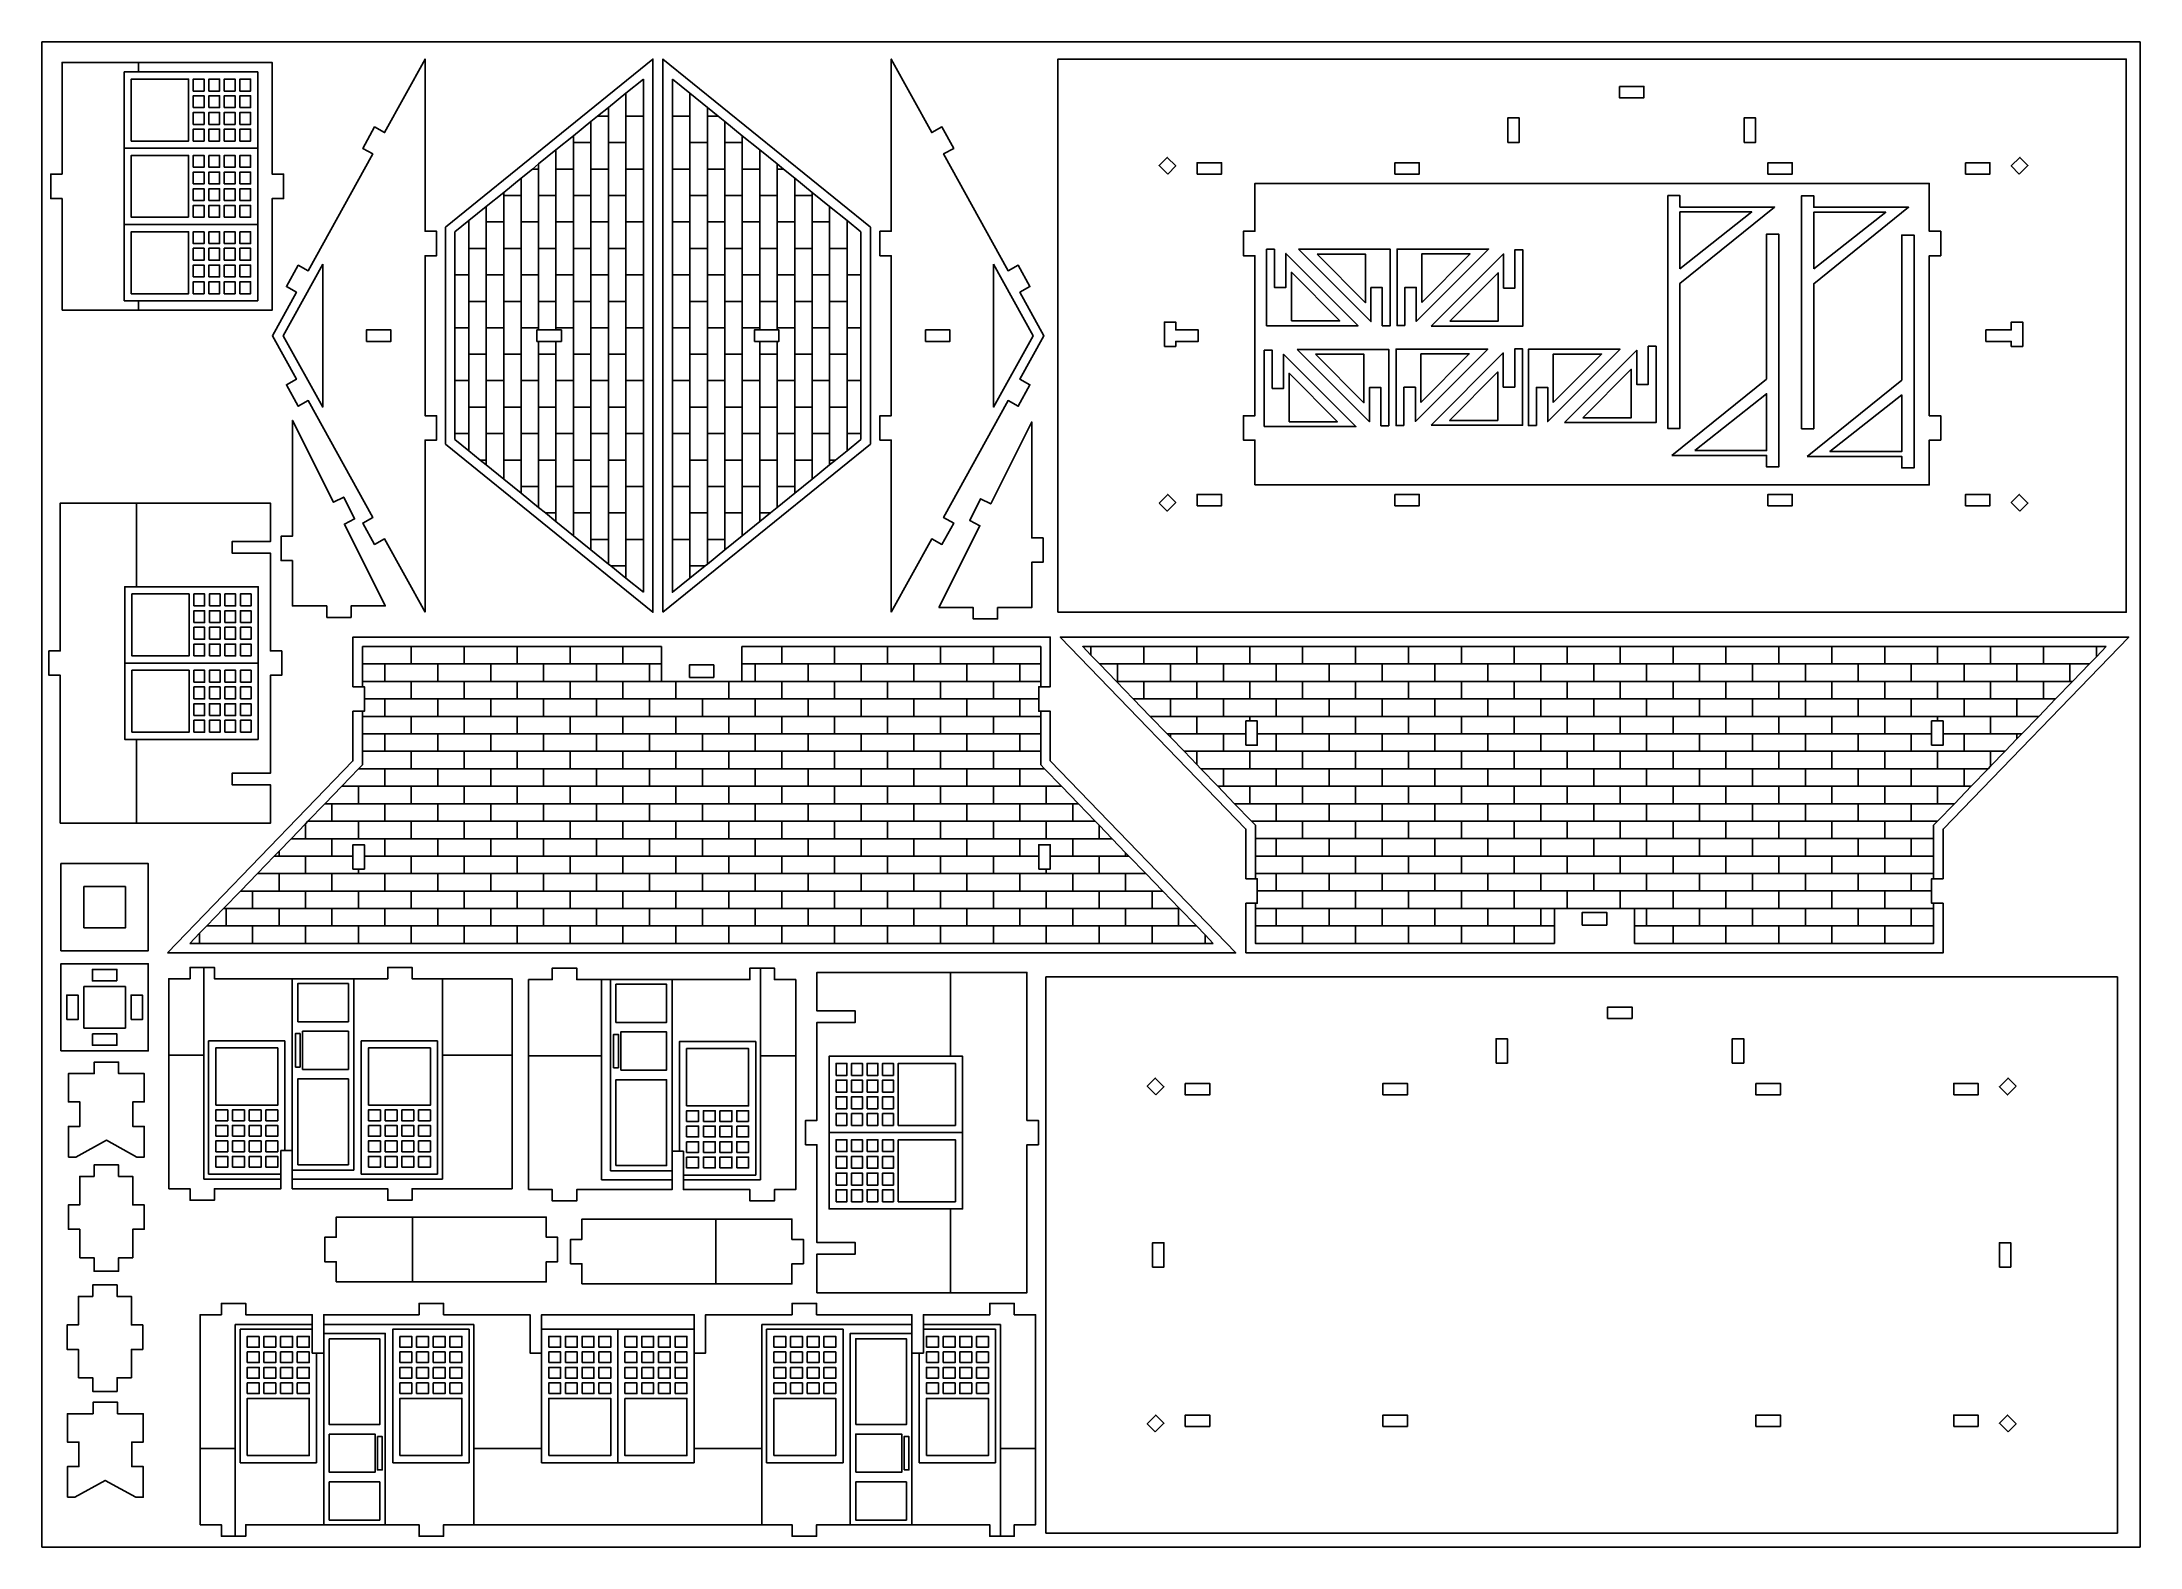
# Model space of a CAD drawing. Extents: x 6.2 to 29.2, y 10.5 to 27.
import ezdxf

# ---------------------------------------------------------------- set-up
doc = ezdxf.new("R2010")
doc.units = 0
doc.header["$MEASUREMENT"] = 0
doc.layers.get('0').update_dxf_attribs({"linetype": 'CONTINUOUS'})
doc.layers.add('ENGRAVING', color=1, linetype='CONTINUOUS')

msp = doc.modelspace()

# ---------------------------------------------------------------- linework, layer by layer
for points in [[(6.229, 10.538), (6.229, 26.994), (29.167, 26.994), (29.167, 10.538)], [(6.45, 24.061), (7.285, 24.061), (8.746, 24.061), (8.746, 25.282), (8.871, 25.282), (8.871, 25.549), (8.746, 25.549), (8.746, 26.77), (7.285, 26.77), (6.45, 26.77), (6.45, 25.549), (6.325, 25.549), (6.325, 25.282), (6.45, 25.282)], [(10.418, 20.758), (10.418, 22.641), (10.543, 22.641), (10.543, 22.908), (10.418, 22.908), (10.418, 24.657), (10.543, 24.657), (10.543, 24.924), (10.418, 24.924), (10.418, 26.807), (9.975, 26.004), (9.866, 26.065), (9.737, 25.831), (9.846, 25.771), (9.141, 24.492), (9.031, 24.553), (8.902, 24.319), (9.012, 24.258), (8.749, 23.782), (9.012, 23.306), (8.902, 23.246), (9.031, 23.012), (9.141, 23.073), (9.846, 21.794), (9.737, 21.734), (9.866, 21.5), (9.975, 21.56)], [(10.64, 22.597), (10.64, 24.968), (12.908, 26.807), (12.908, 20.758)], [(13.018, 20.758), (13.018, 26.807), (15.286, 24.968), (15.286, 22.597)], [(15.515, 20.758), (15.515, 22.641), (15.39, 22.641), (15.39, 22.908), (15.515, 22.908), (15.515, 24.657), (15.39, 24.657), (15.39, 24.924), (15.515, 24.924), (15.515, 26.807), (15.958, 26.004), (16.068, 26.065), (16.197, 25.831), (16.087, 25.771), (16.792, 24.492), (16.902, 24.553), (17.031, 24.319), (16.921, 24.258), (17.184, 23.782), (16.921, 23.306), (17.031, 23.246), (16.902, 23.012), (16.792, 23.073), (16.087, 21.794), (16.197, 21.734), (16.068, 21.5), (15.958, 21.56)], [(17.336, 20.758), (29.017, 20.758), (29.017, 26.807), (17.336, 26.807)], [(7.206, 25.911), (7.832, 25.911), (7.832, 26.589), (7.206, 26.589)], [(7.884, 26.458), (7.884, 26.589), (8.002, 26.589), (8.002, 26.458)], [(7.884, 26.276), (7.884, 26.406), (8.002, 26.406), (8.002, 26.276)], [(8.054, 26.458), (8.054, 26.589), (8.171, 26.589), (8.171, 26.458)], [(8.054, 26.276), (8.054, 26.406), (8.171, 26.406), (8.171, 26.276)], [(8.223, 26.458), (8.223, 26.589), (8.341, 26.589), (8.341, 26.458)], [(8.223, 26.276), (8.223, 26.406), (8.341, 26.406), (8.341, 26.276)], [(8.393, 26.458), (8.393, 26.589), (8.51, 26.589), (8.51, 26.458)], [(8.393, 26.276), (8.393, 26.406), (8.51, 26.406), (8.51, 26.276)], [(23.476, 26.509), (23.476, 26.384), (23.743, 26.384), (23.743, 26.509)], [(7.884, 26.093), (7.884, 26.224), (8.002, 26.224), (8.002, 26.093)], [(8.054, 26.093), (8.054, 26.224), (8.171, 26.224), (8.171, 26.093)], [(8.223, 26.093), (8.223, 26.224), (8.341, 26.224), (8.341, 26.093)], [(8.393, 26.093), (8.393, 26.224), (8.51, 26.224), (8.51, 26.093)], [(22.255, 25.896), (22.255, 26.163), (22.38, 26.163), (22.38, 25.896)], [(24.839, 25.896), (24.839, 26.163), (24.964, 26.163), (24.964, 25.896)], [(7.884, 25.911), (7.884, 26.041), (8.002, 26.041), (8.002, 25.911)], [(8.054, 25.911), (8.054, 26.041), (8.171, 26.041), (8.171, 25.911)], [(8.223, 25.911), (8.223, 26.041), (8.341, 26.041), (8.341, 25.911)], [(8.393, 25.911), (8.393, 26.041), (8.51, 26.041), (8.51, 25.911)], [(7.832, 25.077), (7.832, 25.754), (7.206, 25.754), (7.206, 25.077)], [(7.884, 25.624), (7.884, 25.754), (8.002, 25.754), (8.002, 25.624)], [(8.054, 25.754), (8.171, 25.754), (8.171, 25.624), (8.054, 25.624)], [(8.223, 25.624), (8.223, 25.754), (8.341, 25.754), (8.341, 25.624)], [(8.393, 25.624), (8.393, 25.754), (8.51, 25.754), (8.51, 25.624)], [(18.537, 25.549), (18.625, 25.638), (18.531, 25.732), (18.443, 25.644)], [(27.847, 25.549), (27.942, 25.644), (27.853, 25.732), (27.759, 25.638)], [(7.884, 25.442), (7.884, 25.572), (8.002, 25.572), (8.002, 25.442)], [(8.054, 25.442), (8.054, 25.572), (8.171, 25.572), (8.171, 25.442)], [(8.223, 25.442), (8.223, 25.572), (8.341, 25.572), (8.341, 25.442)], [(8.393, 25.442), (8.393, 25.572), (8.51, 25.572), (8.51, 25.442)], [(18.858, 25.549), (18.858, 25.674), (19.125, 25.674), (19.125, 25.549)], [(21.02, 25.549), (21.02, 25.674), (21.287, 25.674), (21.287, 25.549)], [(25.098, 25.549), (25.098, 25.674), (25.365, 25.674), (25.365, 25.549)], [(27.259, 25.674), (27.259, 25.549), (27.526, 25.549), (27.526, 25.674)], [(7.884, 25.259), (7.884, 25.389), (8.002, 25.389), (8.002, 25.259)], [(8.054, 25.259), (8.054, 25.389), (8.171, 25.389), (8.171, 25.259)], [(8.223, 25.259), (8.223, 25.389), (8.341, 25.389), (8.341, 25.259)], [(8.393, 25.259), (8.393, 25.389), (8.51, 25.389), (8.51, 25.259)], [(19.49, 22.151), (19.49, 22.641), (19.365, 22.641), (19.365, 22.908), (19.49, 22.908), (19.49, 24.657), (19.365, 24.657), (19.365, 24.924), (19.49, 24.924), (19.49, 25.447), (26.863, 25.447), (26.863, 24.924), (26.988, 24.924), (26.988, 24.657), (26.863, 24.657), (26.863, 22.908), (26.988, 22.908), (26.988, 22.641), (26.863, 22.641), (26.863, 22.151)], [(24.003, 25.314), (24.003, 22.768), (24.136, 22.768), (24.136, 24.354), (25.172, 25.189), (24.136, 25.189), (24.136, 25.314)], [(25.467, 22.766), (25.467, 25.312), (25.6, 25.312), (25.6, 25.187), (26.636, 25.187), (25.6, 24.351), (25.6, 22.766)], [(7.884, 25.077), (7.884, 25.207), (8.002, 25.207), (8.002, 25.077)], [(8.054, 25.077), (8.054, 25.207), (8.171, 25.207), (8.171, 25.077)], [(8.223, 25.077), (8.223, 25.207), (8.341, 25.207), (8.341, 25.077)], [(8.393, 25.077), (8.393, 25.207), (8.51, 25.207), (8.51, 25.077)], [(24.136, 24.515), (24.922, 25.136), (24.136, 25.136)], [(25.6, 24.513), (26.387, 25.133), (25.6, 25.133)], [(7.206, 24.242), (7.206, 24.92), (7.832, 24.92), (7.832, 24.242)], [(8.002, 24.92), (8.002, 24.79), (7.884, 24.79), (7.884, 24.92)], [(8.054, 24.79), (8.054, 24.92), (8.171, 24.92), (8.171, 24.79)], [(8.223, 24.79), (8.223, 24.92), (8.341, 24.92), (8.341, 24.79)], [(8.393, 24.92), (8.51, 24.92), (8.51, 24.79), (8.393, 24.79)], [(24.049, 22.473), (25.085, 23.308), (25.085, 24.894), (25.218, 24.894), (25.218, 22.348), (25.085, 22.348), (25.085, 22.473)], [(25.527, 22.462), (26.562, 22.462), (26.562, 22.337), (26.696, 22.337), (26.696, 24.883), (26.562, 24.883), (26.562, 23.297)], [(7.884, 24.607), (7.884, 24.738), (8.002, 24.738), (8.002, 24.607)], [(7.884, 24.425), (7.884, 24.555), (8.002, 24.555), (8.002, 24.425)], [(8.054, 24.607), (8.054, 24.738), (8.171, 24.738), (8.171, 24.607)], [(8.054, 24.425), (8.054, 24.555), (8.171, 24.555), (8.171, 24.425)], [(8.223, 24.607), (8.223, 24.738), (8.341, 24.738), (8.341, 24.607)], [(8.223, 24.425), (8.223, 24.555), (8.341, 24.555), (8.341, 24.425)], [(8.393, 24.607), (8.393, 24.738), (8.51, 24.738), (8.51, 24.607)], [(8.393, 24.425), (8.393, 24.555), (8.51, 24.555), (8.51, 24.425)], [(19.618, 23.892), (19.618, 24.728), (19.704, 24.728), (19.704, 24.31), (19.829, 24.31), (19.829, 24.683), (20.619, 23.892)], [(19.968, 24.727), (20.758, 23.936), (20.758, 24.309), (20.883, 24.309), (20.883, 23.891), (20.969, 23.891), (20.969, 24.727)], [(20.17, 24.674), (20.698, 24.674), (20.698, 24.143)], [(21.13, 23.893), (21.13, 24.311), (21.255, 24.311), (21.255, 23.938), (22.044, 24.729), (21.044, 24.729), (21.044, 23.893)], [(21.314, 24.145), (21.842, 24.676), (21.314, 24.676)], [(21.419, 23.886), (22.208, 24.677), (22.208, 24.304), (22.333, 24.304), (22.333, 24.722), (22.419, 24.722), (22.419, 23.886)], [(7.884, 24.242), (7.884, 24.373), (8.002, 24.373), (8.002, 24.242)], [(8.054, 24.242), (8.054, 24.373), (8.171, 24.373), (8.171, 24.242)], [(8.223, 24.242), (8.223, 24.373), (8.341, 24.373), (8.341, 24.242)], [(8.393, 24.242), (8.393, 24.373), (8.51, 24.373), (8.51, 24.242)], [(19.889, 23.945), (19.889, 24.476), (20.417, 23.945)], [(21.621, 23.94), (22.149, 23.94), (22.149, 24.47)], [(18.5, 23.665), (18.5, 23.932), (18.625, 23.932), (18.625, 23.845), (18.87, 23.845), (18.87, 23.72), (18.625, 23.72), (18.625, 23.665)], [(27.482, 23.72), (27.482, 23.845), (27.759, 23.845), (27.759, 23.932), (27.884, 23.932), (27.884, 23.665), (27.759, 23.665), (27.759, 23.72)], [(9.777, 23.72), (10.044, 23.72), (10.044, 23.845), (9.777, 23.845)], [(11.641, 23.72), (11.658, 23.72), (11.849, 23.72), (11.908, 23.72), (11.908, 23.845), (11.849, 23.845), (11.658, 23.845), (11.641, 23.845)], [(14.019, 23.72), (14.019, 23.845), (14.077, 23.845), (14.268, 23.845), (14.286, 23.845), (14.286, 23.72), (14.268, 23.72), (14.077, 23.72)], [(15.889, 23.72), (15.889, 23.845), (16.156, 23.845), (16.156, 23.72)], [(19.952, 23.633), (20.742, 22.842), (20.742, 23.215), (20.867, 23.215), (20.867, 22.797), (20.953, 22.797), (20.953, 23.633)], [(21.12, 22.8), (21.12, 23.218), (21.245, 23.218), (21.245, 22.845), (22.035, 23.636), (21.034, 23.636), (21.034, 22.8)], [(21.416, 22.803), (22.206, 23.594), (22.206, 23.22), (22.331, 23.22), (22.331, 23.638), (22.417, 23.638), (22.417, 22.803)], [(22.567, 22.799), (22.481, 22.799), (22.481, 23.635), (23.482, 23.635), (22.692, 22.844), (22.692, 23.217), (22.567, 23.217)], [(22.875, 22.832), (23.665, 23.623), (23.665, 23.25), (23.79, 23.25), (23.79, 23.668), (23.876, 23.668), (23.876, 22.832)], [(19.593, 22.788), (20.594, 22.788), (19.804, 23.579), (19.804, 23.206), (19.679, 23.206), (19.679, 23.624), (19.593, 23.624)], [(20.154, 23.579), (20.682, 23.579), (20.682, 23.049)], [(21.305, 23.052), (21.833, 23.583), (21.305, 23.583)], [(22.752, 23.051), (23.28, 23.581), (22.752, 23.581)], [(23.077, 22.886), (23.605, 22.886), (23.605, 23.416)], [(19.864, 22.841), (19.864, 23.372), (20.392, 22.841)], [(22.146, 22.856), (22.146, 23.386), (21.618, 22.856)], [(24.299, 22.526), (25.085, 22.526), (25.085, 23.147)], [(26.562, 23.136), (25.776, 22.515), (26.562, 22.515)], [(9.342, 20.703), (9.609, 20.703), (9.609, 20.828), (9.983, 20.828), (9.535, 21.723), (9.647, 21.779), (9.528, 22.018), (9.416, 21.962), (8.968, 22.857), (8.968, 21.59), (8.843, 21.59), (8.843, 21.323), (8.968, 21.323), (8.968, 20.828), (9.342, 20.828)], [(16.036, 20.81), (16.41, 20.81), (16.41, 20.685), (16.677, 20.685), (16.677, 20.81), (17.05, 20.81), (17.05, 21.305), (17.175, 21.305), (17.175, 21.572), (17.05, 21.572), (17.05, 22.839), (16.603, 21.944), (16.491, 22), (16.372, 21.761), (16.484, 21.705)], [(18.443, 21.953), (18.531, 21.865), (18.625, 21.959), (18.537, 22.048)], [(18.858, 21.923), (19.125, 21.923), (19.125, 22.048), (18.858, 22.048)], [(21.02, 22.048), (21.02, 21.923), (21.287, 21.923), (21.287, 22.048)], [(25.098, 21.923), (25.365, 21.923), (25.365, 22.048), (25.098, 22.048)], [(27.259, 21.923), (27.526, 21.923), (27.526, 22.048), (27.259, 22.048)], [(27.853, 21.865), (27.759, 21.959), (27.847, 22.048), (27.942, 21.953)], [(6.43, 18.452), (6.43, 20.069), (6.305, 20.069), (6.305, 20.336), (6.43, 20.336), (6.43, 21.953), (7.264, 21.953), (8.726, 21.953), (8.726, 21.531), (8.308, 21.531), (8.308, 21.406), (8.726, 21.406), (8.726, 20.336), (8.851, 20.336), (8.851, 20.069), (8.726, 20.069), (8.726, 18.998), (8.308, 18.998), (8.308, 18.873), (8.726, 18.873), (8.726, 18.452), (7.264, 18.452)], [(7.212, 20.959), (7.212, 20.281), (7.838, 20.281), (7.838, 20.959)], [(7.89, 20.828), (7.89, 20.959), (8.007, 20.959), (8.007, 20.828)], [(8.06, 20.828), (8.06, 20.959), (8.177, 20.959), (8.177, 20.828)], [(8.229, 20.828), (8.229, 20.959), (8.346, 20.959), (8.346, 20.828)], [(8.399, 20.828), (8.399, 20.959), (8.516, 20.959), (8.516, 20.828)], [(7.89, 20.646), (7.89, 20.776), (8.007, 20.776), (8.007, 20.646)], [(8.06, 20.646), (8.06, 20.776), (8.177, 20.776), (8.177, 20.646)], [(8.229, 20.646), (8.229, 20.776), (8.346, 20.776), (8.346, 20.646)], [(8.399, 20.646), (8.399, 20.776), (8.516, 20.776), (8.516, 20.646)], [(7.6, 17.033), (19.281, 17.033), (17.252, 19.134), (17.252, 19.677), (17.148, 19.677), (17.127, 19.677), (17.127, 19.811), (17.127, 19.944), (17.148, 19.944), (17.252, 19.944), (17.252, 20.488), (9.629, 20.488), (9.629, 19.944), (9.733, 19.944), (9.754, 19.944), (9.754, 19.811), (9.754, 19.677), (9.733, 19.677), (9.629, 19.677), (9.629, 19.134)], [(7.89, 20.463), (7.89, 20.594), (8.007, 20.594), (8.007, 20.463)], [(8.06, 20.463), (8.06, 20.594), (8.177, 20.594), (8.177, 20.463)], [(8.229, 20.463), (8.229, 20.594), (8.346, 20.594), (8.346, 20.463)], [(8.399, 20.463), (8.399, 20.594), (8.516, 20.594), (8.516, 20.463)], [(19.391, 17.034), (19.391, 17.577), (19.495, 17.577), (19.516, 17.577), (19.516, 17.711), (19.516, 17.844), (19.495, 17.844), (19.391, 17.844), (19.391, 18.388), (17.362, 20.488), (29.043, 20.488), (27.014, 18.388), (27.014, 17.844), (26.91, 17.844), (26.889, 17.844), (26.889, 17.711), (26.889, 17.577), (26.91, 17.577), (27.014, 17.577), (27.014, 17.034)], [(7.89, 20.281), (7.89, 20.411), (8.007, 20.411), (8.007, 20.281)], [(8.06, 20.281), (8.06, 20.411), (8.177, 20.411), (8.177, 20.281)], [(8.229, 20.281), (8.229, 20.411), (8.346, 20.411), (8.346, 20.281)], [(8.399, 20.281), (8.399, 20.411), (8.516, 20.411), (8.516, 20.281)], [(7.212, 19.446), (7.212, 20.124), (7.838, 20.124), (7.838, 19.446)], [(7.89, 19.994), (7.89, 20.124), (8.007, 20.124), (8.007, 19.994)], [(8.06, 19.994), (8.06, 20.124), (8.177, 20.124), (8.177, 19.994)], [(8.229, 19.994), (8.229, 20.124), (8.346, 20.124), (8.346, 19.994)], [(8.399, 19.994), (8.399, 20.124), (8.516, 20.124), (8.516, 19.994)], [(13.307, 20.046), (13.307, 20.182), (13.574, 20.182), (13.574, 20.046)], [(7.89, 19.811), (7.89, 19.942), (8.007, 19.942), (8.007, 19.811)], [(7.89, 19.629), (7.89, 19.759), (8.007, 19.759), (8.007, 19.629)], [(8.06, 19.811), (8.06, 19.942), (8.177, 19.942), (8.177, 19.811)], [(8.06, 19.629), (8.06, 19.759), (8.177, 19.759), (8.177, 19.629)], [(8.229, 19.811), (8.229, 19.942), (8.346, 19.942), (8.346, 19.811)], [(8.229, 19.629), (8.229, 19.759), (8.346, 19.759), (8.346, 19.629)], [(8.399, 19.811), (8.399, 19.942), (8.516, 19.942), (8.516, 19.811)], [(8.399, 19.629), (8.399, 19.759), (8.516, 19.759), (8.516, 19.629)], [(7.89, 19.446), (7.89, 19.577), (8.007, 19.577), (8.007, 19.446)], [(8.06, 19.446), (8.06, 19.577), (8.177, 19.577), (8.177, 19.446)], [(8.229, 19.446), (8.229, 19.577), (8.346, 19.577), (8.346, 19.446)], [(8.399, 19.446), (8.399, 19.577), (8.516, 19.577), (8.516, 19.446)], [(19.391, 19.304), (19.391, 19.429), (19.391, 19.571), (19.434, 19.571), (19.516, 19.571), (19.516, 19.429), (19.516, 19.304)], [(26.889, 19.304), (26.889, 19.429), (26.889, 19.571), (26.954, 19.571), (27.014, 19.571), (27.014, 19.304)], [(9.629, 17.95), (9.629, 18.092), (9.629, 18.217), (9.754, 18.217), (9.754, 18.092), (9.754, 17.95), (9.689, 17.95)], [(17.127, 17.95), (17.127, 18.092), (17.127, 18.217), (17.252, 18.217), (17.252, 18.092), (17.252, 17.95), (17.209, 17.95)], [(6.437, 17.057), (7.391, 17.057), (7.391, 18.01), (6.437, 18.01)], [(6.687, 17.307), (6.687, 17.76), (7.141, 17.76), (7.141, 17.307)], [(23.069, 17.339), (23.069, 17.476), (23.336, 17.476), (23.336, 17.339)], [(6.437, 15.962), (7.391, 15.962), (7.391, 16.915), (6.437, 16.915)], [(7.048, 16.728), (7.048, 16.853), (6.781, 16.853), (6.781, 16.728)], [(7.615, 14.455), (7.615, 15.916), (7.615, 16.751), (7.848, 16.751), (7.848, 16.876), (7.999, 16.876), (8.115, 16.876), (8.115, 16.751), (8.966, 16.751), (9.64, 16.751), (10.009, 16.751), (10.009, 16.876), (10.276, 16.876), (10.276, 16.751), (10.607, 16.751), (11.369, 16.751), (11.369, 14.455), (10.276, 14.455), (10.276, 14.33), (10.009, 14.33), (10.009, 14.455), (8.966, 14.455), (8.966, 14.561), (8.966, 14.657), (8.966, 14.873), (8.886, 14.873), (8.841, 14.873), (8.841, 14.613), (8.841, 14.561), (8.841, 14.455), (8.115, 14.455), (8.115, 14.33), (7.848, 14.33), (7.848, 14.455)], [(11.55, 14.447), (11.55, 15.909), (11.55, 16.743), (11.809, 16.743), (11.809, 16.868), (12.076, 16.868), (12.076, 16.743), (12.348, 16.743), (12.445, 16.743), (13.118, 16.743), (13.97, 16.743), (13.97, 16.868), (14.085, 16.868), (14.237, 16.868), (14.237, 16.743), (14.47, 16.743), (14.47, 15.909), (14.47, 14.447), (14.237, 14.447), (14.237, 14.322), (13.97, 14.322), (13.97, 14.447), (13.243, 14.447), (13.243, 14.553), (13.243, 14.605), (13.243, 14.865), (13.199, 14.865), (13.118, 14.865), (13.118, 14.65), (13.118, 14.553), (13.118, 14.447), (12.076, 14.447), (12.076, 14.322), (11.809, 14.322), (11.809, 14.447)], [(14.702, 13.319), (14.702, 13.741), (15.12, 13.741), (15.12, 13.866), (14.702, 13.866), (14.702, 14.936), (14.577, 14.936), (14.577, 15.203), (14.702, 15.203), (14.702, 16.274), (15.12, 16.274), (15.12, 16.399), (14.702, 16.399), (14.702, 16.82), (16.163, 16.82), (16.998, 16.82), (16.998, 15.203), (17.123, 15.203), (17.123, 14.936), (16.998, 14.936), (16.998, 13.319), (16.163, 13.319)], [(17.206, 10.691), (17.206, 16.772), (28.919, 16.772), (28.919, 10.691)], [(6.5, 16.305), (6.5, 16.572), (6.625, 16.572), (6.625, 16.305)], [(6.687, 16.212), (6.687, 16.665), (7.141, 16.665), (7.141, 16.212)], [(7.203, 16.305), (7.203, 16.572), (7.328, 16.572), (7.328, 16.305)], [(23.613, 16.317), (23.613, 16.442), (23.346, 16.442), (23.346, 16.317)], [(6.781, 16.149), (6.781, 16.024), (7.048, 16.024), (7.048, 16.149)], [(22.126, 15.829), (22.126, 16.096), (22.251, 16.096), (22.251, 15.829)], [(24.834, 15.829), (24.834, 16.096), (24.709, 16.096), (24.709, 15.829)], [(6.519, 14.801), (6.519, 15.137), (6.644, 15.137), (6.644, 15.404), (6.519, 15.404), (6.519, 15.715), (6.8, 15.715), (6.8, 15.84), (7.067, 15.84), (7.067, 15.715), (7.347, 15.715), (7.347, 15.404), (7.222, 15.404), (7.222, 15.137), (7.347, 15.137), (7.347, 14.801), (7.267, 14.801), (6.933, 14.985), (6.599, 14.801)], [(8.129, 15.369), (8.807, 15.369), (8.807, 15.995), (8.129, 15.995)], [(9.798, 15.369), (10.476, 15.369), (10.476, 15.995), (9.798, 15.995)], [(13.277, 15.361), (13.955, 15.361), (13.955, 15.987), (13.277, 15.987)], [(14.912, 15.695), (14.912, 15.826), (15.029, 15.826), (15.029, 15.695)], [(14.912, 15.513), (14.912, 15.643), (15.029, 15.643), (15.029, 15.513)], [(15.081, 15.695), (15.081, 15.826), (15.199, 15.826), (15.199, 15.695)], [(15.081, 15.513), (15.081, 15.643), (15.199, 15.643), (15.199, 15.513)], [(15.251, 15.695), (15.251, 15.826), (15.368, 15.826), (15.368, 15.695)], [(15.251, 15.513), (15.251, 15.643), (15.368, 15.643), (15.368, 15.513)], [(15.42, 15.695), (15.42, 15.826), (15.538, 15.826), (15.538, 15.695)], [(15.42, 15.513), (15.42, 15.643), (15.538, 15.643), (15.538, 15.513)], [(15.59, 15.148), (15.59, 15.826), (16.216, 15.826), (16.216, 15.148)], [(18.407, 15.482), (18.313, 15.577), (18.401, 15.665), (18.496, 15.571)], [(18.729, 15.607), (18.729, 15.482), (18.996, 15.482), (18.996, 15.607)], [(20.89, 15.482), (20.89, 15.607), (21.157, 15.607), (21.157, 15.482)], [(24.968, 15.607), (24.968, 15.482), (25.235, 15.482), (25.235, 15.607)], [(27.13, 15.482), (27.397, 15.482), (27.397, 15.607), (27.13, 15.607)], [(27.812, 15.577), (27.724, 15.665), (27.629, 15.571), (27.718, 15.482)], [(14.912, 15.33), (14.912, 15.461), (15.029, 15.461), (15.029, 15.33)], [(15.081, 15.33), (15.081, 15.461), (15.199, 15.461), (15.199, 15.33)], [(15.251, 15.33), (15.251, 15.461), (15.368, 15.461), (15.368, 15.33)], [(15.42, 15.33), (15.42, 15.461), (15.538, 15.461), (15.538, 15.33)], [(8.129, 15.199), (8.26, 15.199), (8.26, 15.317), (8.129, 15.317)], [(8.129, 15.03), (8.26, 15.03), (8.26, 15.147), (8.129, 15.147)], [(8.312, 15.199), (8.442, 15.199), (8.442, 15.317), (8.312, 15.317)], [(8.312, 15.03), (8.442, 15.03), (8.442, 15.147), (8.312, 15.147)], [(8.495, 15.199), (8.625, 15.199), (8.625, 15.317), (8.495, 15.317)], [(8.495, 15.03), (8.625, 15.03), (8.625, 15.147), (8.495, 15.147)], [(8.677, 15.199), (8.807, 15.199), (8.807, 15.317), (8.677, 15.317)], [(8.677, 15.03), (8.807, 15.03), (8.807, 15.147), (8.677, 15.147)], [(9.798, 15.199), (9.929, 15.199), (9.929, 15.317), (9.798, 15.317)], [(9.798, 15.147), (9.798, 15.03), (9.929, 15.03), (9.929, 15.147)], [(9.981, 15.199), (10.111, 15.199), (10.111, 15.317), (9.981, 15.317)], [(9.981, 15.03), (10.111, 15.03), (10.111, 15.147), (9.981, 15.147)], [(10.163, 15.317), (10.163, 15.199), (10.294, 15.199), (10.294, 15.317)], [(10.163, 15.03), (10.294, 15.03), (10.294, 15.147), (10.163, 15.147)], [(10.346, 15.199), (10.476, 15.199), (10.476, 15.317), (10.346, 15.317)], [(10.346, 15.03), (10.476, 15.03), (10.476, 15.147), (10.346, 15.147)], [(13.277, 15.192), (13.408, 15.192), (13.408, 15.309), (13.277, 15.309)], [(13.277, 15.022), (13.408, 15.022), (13.408, 15.14), (13.277, 15.14)], [(13.46, 15.192), (13.59, 15.192), (13.59, 15.309), (13.46, 15.309)], [(13.46, 15.022), (13.59, 15.022), (13.59, 15.14), (13.46, 15.14)], [(13.642, 15.309), (13.642, 15.192), (13.773, 15.192), (13.773, 15.309)], [(13.642, 15.14), (13.642, 15.022), (13.773, 15.022), (13.773, 15.14)], [(13.955, 15.192), (13.955, 15.309), (13.825, 15.309), (13.825, 15.192)], [(13.825, 15.14), (13.825, 15.022), (13.955, 15.022), (13.955, 15.14)], [(14.912, 15.148), (14.912, 15.278), (15.029, 15.278), (15.029, 15.148)], [(15.081, 15.148), (15.081, 15.278), (15.199, 15.278), (15.199, 15.148)], [(15.251, 15.148), (15.251, 15.278), (15.368, 15.278), (15.368, 15.148)], [(15.42, 15.148), (15.42, 15.278), (15.538, 15.278), (15.538, 15.148)], [(8.129, 14.86), (8.26, 14.86), (8.26, 14.978), (8.129, 14.978)], [(8.312, 14.86), (8.442, 14.86), (8.442, 14.978), (8.312, 14.978)], [(8.495, 14.86), (8.625, 14.86), (8.625, 14.978), (8.495, 14.978)], [(8.677, 14.86), (8.677, 14.978), (8.807, 14.978), (8.807, 14.86)], [(9.798, 14.86), (9.929, 14.86), (9.929, 14.978), (9.798, 14.978)], [(9.981, 14.86), (10.111, 14.86), (10.111, 14.978), (9.981, 14.978)], [(10.163, 14.86), (10.294, 14.86), (10.294, 14.978), (10.163, 14.978)], [(10.346, 14.978), (10.346, 14.86), (10.476, 14.86), (10.476, 14.978)], [(13.277, 14.97), (13.277, 14.853), (13.408, 14.853), (13.408, 14.97)], [(13.46, 14.853), (13.59, 14.853), (13.59, 14.97), (13.46, 14.97)], [(13.642, 14.853), (13.773, 14.853), (13.773, 14.97), (13.642, 14.97)], [(13.825, 14.853), (13.955, 14.853), (13.955, 14.97), (13.825, 14.97)], [(14.912, 14.861), (14.912, 14.991), (15.029, 14.991), (15.029, 14.861)], [(15.081, 14.861), (15.081, 14.991), (15.199, 14.991), (15.199, 14.861)], [(15.251, 14.861), (15.251, 14.991), (15.368, 14.991), (15.368, 14.861)], [(15.42, 14.861), (15.42, 14.991), (15.538, 14.991), (15.538, 14.861)], [(15.59, 14.991), (15.59, 14.314), (16.216, 14.314), (16.216, 14.991)], [(6.643, 13.701), (6.643, 14.012), (6.518, 14.012), (6.518, 14.279), (6.643, 14.279), (6.643, 14.59), (6.799, 14.59), (6.799, 14.715), (7.066, 14.715), (7.066, 14.59), (7.222, 14.59), (7.222, 14.279), (7.347, 14.279), (7.347, 14.012), (7.222, 14.012), (7.222, 13.701), (7.066, 13.701), (7.066, 13.553), (6.799, 13.553), (6.799, 13.701)], [(8.129, 14.691), (8.26, 14.691), (8.26, 14.808), (8.129, 14.808)], [(8.312, 14.691), (8.442, 14.691), (8.442, 14.808), (8.312, 14.808)], [(8.495, 14.691), (8.625, 14.691), (8.625, 14.808), (8.495, 14.808)], [(8.677, 14.691), (8.807, 14.691), (8.807, 14.808), (8.677, 14.808)], [(9.798, 14.691), (9.929, 14.691), (9.929, 14.808), (9.798, 14.808)], [(9.981, 14.691), (10.111, 14.691), (10.111, 14.808), (9.981, 14.808)], [(10.163, 14.691), (10.294, 14.691), (10.294, 14.808), (10.163, 14.808)], [(10.346, 14.691), (10.476, 14.691), (10.476, 14.808), (10.346, 14.808)], [(13.277, 14.801), (13.277, 14.683), (13.408, 14.683), (13.408, 14.801)], [(13.46, 14.683), (13.59, 14.683), (13.59, 14.801), (13.46, 14.801)], [(13.642, 14.683), (13.773, 14.683), (13.773, 14.801), (13.642, 14.801)], [(13.825, 14.683), (13.955, 14.683), (13.955, 14.801), (13.825, 14.801)], [(14.912, 14.679), (14.912, 14.809), (15.029, 14.809), (15.029, 14.679)], [(15.081, 14.679), (15.081, 14.809), (15.199, 14.809), (15.199, 14.679)], [(15.251, 14.679), (15.251, 14.809), (15.368, 14.809), (15.368, 14.679)], [(15.42, 14.679), (15.42, 14.809), (15.538, 14.809), (15.538, 14.679)], [(14.912, 14.496), (14.912, 14.626), (15.029, 14.626), (15.029, 14.496)], [(15.081, 14.496), (15.081, 14.626), (15.199, 14.626), (15.199, 14.496)], [(15.251, 14.496), (15.251, 14.626), (15.368, 14.626), (15.368, 14.496)], [(15.42, 14.496), (15.42, 14.626), (15.538, 14.626), (15.538, 14.496)], [(14.912, 14.314), (14.912, 14.444), (15.029, 14.444), (15.029, 14.314)], [(15.081, 14.314), (15.081, 14.444), (15.199, 14.444), (15.199, 14.314)], [(15.251, 14.314), (15.251, 14.444), (15.368, 14.444), (15.368, 14.314)], [(15.42, 14.314), (15.42, 14.444), (15.538, 14.444), (15.538, 14.314)], [(9.446, 13.436), (9.446, 13.658), (9.321, 13.658), (9.321, 13.925), (9.446, 13.925), (9.446, 14.146), (10.281, 14.146), (11.742, 14.146), (11.742, 13.925), (11.867, 13.925), (11.867, 13.658), (11.742, 13.658), (11.742, 13.436), (10.281, 13.436)], [(12.133, 13.414), (12.133, 13.635), (12.008, 13.635), (12.008, 13.902), (12.133, 13.902), (12.133, 14.123), (13.595, 14.123), (14.429, 14.123), (14.429, 13.902), (14.554, 13.902), (14.554, 13.635), (14.429, 13.635), (14.429, 13.414), (13.595, 13.414)], [(18.371, 13.598), (18.371, 13.865), (18.496, 13.865), (18.496, 13.598)], [(27.629, 13.598), (27.629, 13.865), (27.754, 13.865), (27.754, 13.598)], [(6.628, 12.388), (6.784, 12.388), (6.784, 12.24), (7.051, 12.24), (7.051, 12.388), (7.207, 12.388), (7.207, 12.699), (7.332, 12.699), (7.332, 12.966), (7.207, 12.966), (7.207, 13.278), (7.051, 13.278), (7.051, 13.403), (6.784, 13.403), (6.784, 13.278), (6.628, 13.278), (6.628, 12.966), (6.503, 12.966), (6.503, 12.699), (6.628, 12.699)], [(7.958, 10.781), (7.958, 11.615), (7.958, 13.077), (8.191, 13.077), (8.191, 13.202), (8.458, 13.202), (8.458, 13.077), (9.185, 13.077), (9.185, 12.971), (9.185, 12.919), (9.185, 12.659), (9.229, 12.659), (9.31, 12.659), (9.31, 12.874), (9.31, 12.971), (9.31, 13.077), (10.353, 13.077), (10.353, 13.202), (10.62, 13.202), (10.62, 13.077), (11.566, 13.077), (11.566, 12.659), (11.691, 12.659), (11.691, 13.077), (13.36, 13.077), (13.36, 12.919), (13.36, 12.659), (13.485, 12.659), (13.485, 13.077), (14.431, 13.077), (14.431, 13.202), (14.698, 13.202), (14.698, 13.077), (15.741, 13.077), (15.741, 12.659), (15.821, 12.659), (15.866, 12.659), (15.866, 12.919), (15.866, 12.971), (15.866, 13.077), (16.592, 13.077), (16.592, 13.202), (16.859, 13.202), (16.859, 13.077), (17.092, 13.077), (17.092, 11.615), (17.092, 10.781), (16.859, 10.781), (16.859, 10.656), (16.708, 10.656), (16.592, 10.656), (16.592, 10.781), (15.741, 10.781), (15.067, 10.781), (14.698, 10.781), (14.698, 10.656), (14.431, 10.656), (14.431, 10.781), (14.1, 10.781), (10.95, 10.781), (10.62, 10.781), (10.62, 10.656), (10.353, 10.656), (10.353, 10.781), (9.983, 10.781), (9.31, 10.781), (8.458, 10.781), (8.458, 10.656), (8.343, 10.656), (8.191, 10.656), (8.191, 10.781)], [(8.604, 12.841), (8.473, 12.841), (8.473, 12.723), (8.604, 12.723)], [(8.473, 12.554), (8.604, 12.554), (8.604, 12.671), (8.473, 12.671)], [(8.786, 12.723), (8.786, 12.841), (8.656, 12.841), (8.656, 12.723)], [(8.656, 12.554), (8.786, 12.554), (8.786, 12.671), (8.656, 12.671)], [(8.838, 12.723), (8.969, 12.723), (8.969, 12.841), (8.838, 12.841)], [(8.969, 12.554), (8.969, 12.671), (8.838, 12.671), (8.838, 12.554)], [(9.021, 12.723), (9.151, 12.723), (9.151, 12.841), (9.021, 12.841)], [(9.021, 12.554), (9.151, 12.554), (9.151, 12.671), (9.021, 12.671)], [(10.142, 12.841), (10.142, 12.723), (10.272, 12.723), (10.272, 12.841)], [(10.142, 12.554), (10.272, 12.554), (10.272, 12.671), (10.142, 12.671)], [(10.324, 12.841), (10.324, 12.723), (10.455, 12.723), (10.455, 12.841)], [(10.324, 12.554), (10.455, 12.554), (10.455, 12.671), (10.324, 12.671)], [(10.507, 12.723), (10.637, 12.723), (10.637, 12.841), (10.507, 12.841)], [(10.507, 12.554), (10.637, 12.554), (10.637, 12.671), (10.507, 12.671)], [(10.689, 12.723), (10.82, 12.723), (10.82, 12.841), (10.689, 12.841)], [(10.689, 12.554), (10.82, 12.554), (10.82, 12.671), (10.689, 12.671)], [(11.769, 12.723), (11.899, 12.723), (11.899, 12.841), (11.769, 12.841)], [(11.769, 12.554), (11.899, 12.554), (11.899, 12.671), (11.769, 12.671)], [(11.952, 12.723), (12.082, 12.723), (12.082, 12.841), (11.952, 12.841)], [(11.952, 12.554), (12.082, 12.554), (12.082, 12.671), (11.952, 12.671)], [(12.134, 12.723), (12.264, 12.723), (12.264, 12.841), (12.134, 12.841)], [(12.134, 12.554), (12.264, 12.554), (12.264, 12.671), (12.134, 12.671)], [(12.317, 12.723), (12.447, 12.723), (12.447, 12.841), (12.317, 12.841)], [(12.317, 12.554), (12.447, 12.554), (12.447, 12.671), (12.317, 12.671)], [(12.603, 12.723), (12.734, 12.723), (12.734, 12.841), (12.603, 12.841)], [(12.603, 12.554), (12.734, 12.554), (12.734, 12.671), (12.603, 12.671)], [(12.786, 12.723), (12.916, 12.723), (12.916, 12.841), (12.786, 12.841)], [(12.786, 12.554), (12.916, 12.554), (12.916, 12.671), (12.786, 12.671)], [(12.968, 12.723), (13.099, 12.723), (13.099, 12.841), (12.968, 12.841)], [(12.968, 12.554), (13.099, 12.554), (13.099, 12.671), (12.968, 12.671)], [(13.151, 12.723), (13.281, 12.723), (13.281, 12.841), (13.151, 12.841)], [(13.151, 12.554), (13.281, 12.554), (13.281, 12.671), (13.151, 12.671)], [(14.231, 12.723), (14.361, 12.723), (14.361, 12.841), (14.231, 12.841)], [(14.231, 12.554), (14.361, 12.554), (14.361, 12.671), (14.231, 12.671)], [(14.413, 12.723), (14.543, 12.723), (14.543, 12.841), (14.413, 12.841)], [(14.413, 12.671), (14.413, 12.554), (14.543, 12.554), (14.543, 12.671)], [(14.596, 12.723), (14.726, 12.723), (14.726, 12.841), (14.596, 12.841)], [(14.596, 12.554), (14.726, 12.554), (14.726, 12.671), (14.596, 12.671)], [(14.778, 12.723), (14.908, 12.723), (14.908, 12.841), (14.778, 12.841)], [(14.778, 12.554), (14.908, 12.554), (14.908, 12.671), (14.778, 12.671)], [(15.899, 12.723), (16.03, 12.723), (16.03, 12.841), (15.899, 12.841)], [(15.899, 12.554), (16.03, 12.554), (16.03, 12.671), (15.899, 12.671)], [(16.082, 12.723), (16.212, 12.723), (16.212, 12.841), (16.082, 12.841)], [(16.082, 12.554), (16.212, 12.554), (16.212, 12.671), (16.082, 12.671)], [(16.264, 12.723), (16.395, 12.723), (16.395, 12.841), (16.264, 12.841)], [(16.264, 12.554), (16.395, 12.554), (16.395, 12.671), (16.264, 12.671)], [(16.447, 12.723), (16.577, 12.723), (16.577, 12.841), (16.447, 12.841)], [(16.447, 12.554), (16.577, 12.554), (16.577, 12.671), (16.447, 12.671)], [(8.473, 12.384), (8.604, 12.384), (8.604, 12.502), (8.473, 12.502)], [(8.656, 12.384), (8.786, 12.384), (8.786, 12.502), (8.656, 12.502)], [(8.838, 12.502), (8.838, 12.384), (8.969, 12.384), (8.969, 12.502)], [(9.021, 12.502), (9.021, 12.384), (9.151, 12.384), (9.151, 12.502)], [(10.142, 12.384), (10.272, 12.384), (10.272, 12.502), (10.142, 12.502)], [(10.324, 12.384), (10.455, 12.384), (10.455, 12.502), (10.324, 12.502)], [(10.507, 12.502), (10.507, 12.384), (10.637, 12.384), (10.637, 12.502)], [(10.689, 12.384), (10.82, 12.384), (10.82, 12.502), (10.689, 12.502)], [(11.769, 12.384), (11.899, 12.384), (11.899, 12.502), (11.769, 12.502)], [(11.952, 12.384), (12.082, 12.384), (12.082, 12.502), (11.952, 12.502)], [(12.134, 12.384), (12.264, 12.384), (12.264, 12.502), (12.134, 12.502)], [(12.317, 12.384), (12.447, 12.384), (12.447, 12.502), (12.317, 12.502)], [(12.603, 12.384), (12.734, 12.384), (12.734, 12.502), (12.603, 12.502)], [(12.786, 12.502), (12.786, 12.384), (12.916, 12.384), (12.916, 12.502)], [(12.968, 12.384), (13.099, 12.384), (13.099, 12.502), (12.968, 12.502)], [(13.151, 12.384), (13.281, 12.384), (13.281, 12.502), (13.151, 12.502)], [(14.231, 12.384), (14.361, 12.384), (14.361, 12.502), (14.231, 12.502)], [(14.413, 12.384), (14.543, 12.384), (14.543, 12.502), (14.413, 12.502)], [(14.596, 12.384), (14.726, 12.384), (14.726, 12.502), (14.596, 12.502)], [(14.778, 12.384), (14.908, 12.384), (14.908, 12.502), (14.778, 12.502)], [(15.899, 12.384), (16.03, 12.384), (16.03, 12.502), (15.899, 12.502)], [(16.212, 12.384), (16.212, 12.502), (16.082, 12.502), (16.082, 12.384)], [(16.264, 12.384), (16.395, 12.384), (16.395, 12.502), (16.264, 12.502)], [(16.447, 12.384), (16.577, 12.384), (16.577, 12.502), (16.447, 12.502)], [(8.473, 12.215), (8.604, 12.215), (8.604, 12.332), (8.473, 12.332)], [(8.473, 11.537), (9.151, 11.537), (9.151, 12.163), (8.473, 12.163)], [(8.656, 12.215), (8.786, 12.215), (8.786, 12.332), (8.656, 12.332)], [(8.838, 12.215), (8.969, 12.215), (8.969, 12.332), (8.838, 12.332)], [(9.021, 12.215), (9.151, 12.215), (9.151, 12.332), (9.021, 12.332)], [(10.142, 12.215), (10.272, 12.215), (10.272, 12.332), (10.142, 12.332)], [(10.142, 11.537), (10.82, 11.537), (10.82, 12.163), (10.142, 12.163)], [(10.324, 12.215), (10.455, 12.215), (10.455, 12.332), (10.324, 12.332)], [(10.507, 12.215), (10.637, 12.215), (10.637, 12.332), (10.507, 12.332)], [(10.689, 12.215), (10.82, 12.215), (10.82, 12.332), (10.689, 12.332)], [(11.769, 12.215), (11.899, 12.215), (11.899, 12.332), (11.769, 12.332)], [(11.769, 11.537), (12.447, 11.537), (12.447, 12.163), (11.769, 12.163)], [(11.952, 12.215), (12.082, 12.215), (12.082, 12.332), (11.952, 12.332)], [(12.134, 12.215), (12.264, 12.215), (12.264, 12.332), (12.134, 12.332)], [(12.317, 12.215), (12.447, 12.215), (12.447, 12.332), (12.317, 12.332)], [(12.603, 12.215), (12.734, 12.215), (12.734, 12.332), (12.603, 12.332)], [(12.603, 12.163), (13.281, 12.163), (13.281, 11.537), (12.603, 11.537)], [(12.786, 12.215), (12.916, 12.215), (12.916, 12.332), (12.786, 12.332)], [(12.968, 12.215), (13.099, 12.215), (13.099, 12.332), (12.968, 12.332)], [(13.151, 12.215), (13.281, 12.215), (13.281, 12.332), (13.151, 12.332)], [(14.231, 12.215), (14.361, 12.215), (14.361, 12.332), (14.231, 12.332)], [(14.231, 11.537), (14.908, 11.537), (14.908, 12.163), (14.231, 12.163)], [(14.413, 12.215), (14.543, 12.215), (14.543, 12.332), (14.413, 12.332)], [(14.596, 12.215), (14.726, 12.215), (14.726, 12.332), (14.596, 12.332)], [(14.778, 12.215), (14.908, 12.215), (14.908, 12.332), (14.778, 12.332)], [(15.899, 12.215), (16.03, 12.215), (16.03, 12.332), (15.899, 12.332)], [(15.899, 11.537), (16.577, 11.537), (16.577, 12.163), (15.899, 12.163)], [(16.082, 12.215), (16.212, 12.215), (16.212, 12.332), (16.082, 12.332)], [(16.395, 12.215), (16.395, 12.332), (16.264, 12.332), (16.264, 12.215)], [(16.447, 12.215), (16.577, 12.215), (16.577, 12.332), (16.447, 12.332)], [(6.508, 11.082), (6.508, 11.418), (6.633, 11.418), (6.633, 11.685), (6.508, 11.685), (6.508, 11.996), (6.789, 11.996), (6.789, 12.121), (7.056, 12.121), (7.056, 11.996), (7.336, 11.996), (7.336, 11.685), (7.211, 11.685), (7.211, 11.418), (7.336, 11.418), (7.336, 11.082), (7.256, 11.082), (6.922, 11.266), (6.588, 11.082)], [(18.401, 11.798), (18.496, 11.892), (18.407, 11.981), (18.313, 11.886)], [(18.729, 11.856), (18.996, 11.856), (18.996, 11.981), (18.729, 11.981)], [(20.89, 11.856), (21.157, 11.856), (21.157, 11.981), (20.89, 11.981)], [(24.968, 11.856), (25.235, 11.856), (25.235, 11.981), (24.968, 11.981)], [(27.13, 11.856), (27.13, 11.981), (27.397, 11.981), (27.397, 11.856)], [(27.724, 11.798), (27.629, 11.892), (27.718, 11.981), (27.812, 11.886)]]:
    msp.add_lwpolyline(points, close=True)
at = {"layer": 'ENGRAVING'}
for points in [[(7.128, 26.667), (7.128, 25.833)], [(7.285, 26.667), (7.128, 26.667)], [(7.285, 26.667), (7.285, 26.77)], [(8.588, 26.667), (7.285, 26.667)], [(8.588, 25.833), (8.588, 26.667)], [(12.422, 26.279), (12.613, 26.433)], [(12.613, 26.433), (12.804, 26.588)], [(12.613, 26.183), (12.613, 26.433)], [(12.804, 26.588), (12.804, 26.183)], [(13.122, 26.588), (13.122, 26.183)], [(13.313, 26.433), (13.122, 26.588)], [(13.504, 26.279), (13.313, 26.433)], [(13.313, 25.894), (13.313, 26.183), (13.313, 26.433)], [(12.231, 26.124), (12.304, 26.183)], [(12.304, 26.183), (12.422, 26.279)], [(12.422, 26.183), (12.304, 26.183)], [(12.422, 26.279), (12.422, 26.183)], [(12.422, 26.183), (12.422, 25.894)], [(12.613, 25.894), (12.613, 26.183)], [(12.804, 26.183), (12.613, 26.183)], [(12.804, 26.183), (12.804, 25.605)], [(13.122, 26.183), (13.122, 25.605), (13.122, 25.026)], [(13.122, 26.183), (13.313, 26.183)], [(13.504, 26.279), (13.504, 26.183), (13.504, 25.894)], [(13.622, 26.183), (13.504, 26.279)], [(13.504, 26.183), (13.622, 26.183)], [(13.695, 26.124), (13.622, 26.183)], [(11.849, 25.814), (12.04, 25.969)], [(12.04, 25.969), (12.231, 26.124)], [(12.04, 25.969), (12.04, 25.894)], [(12.231, 25.894), (12.231, 26.124)], [(13.695, 25.894), (13.695, 26.124)], [(13.886, 25.969), (13.695, 26.124)], [(14.077, 25.814), (13.886, 25.969)], [(13.886, 25.969), (13.886, 25.894)], [(7.128, 25.833), (8.588, 25.833)], [(7.128, 25.833), (7.128, 24.998)], [(8.588, 24.998), (8.588, 25.833)], [(11.658, 25.66), (11.849, 25.814)], [(11.849, 25.605), (11.849, 25.814)], [(12.04, 25.894), (12.04, 25.605)], [(12.231, 25.894), (12.04, 25.894)], [(12.422, 25.605), (12.231, 25.605), (12.231, 25.894)], [(12.422, 25.894), (12.422, 25.605)], [(12.613, 25.894), (12.422, 25.894)], [(12.613, 25.605), (12.613, 25.894)], [(13.313, 25.894), (13.504, 25.894)], [(13.313, 25.605), (13.313, 25.894)], [(13.504, 25.605), (13.695, 25.605), (13.695, 25.894)], [(13.504, 25.894), (13.504, 25.605)], [(13.695, 25.894), (13.886, 25.894)], [(13.886, 25.894), (13.886, 25.605)], [(14.459, 25.505), (14.336, 25.605), (14.268, 25.66), (14.077, 25.814)], [(14.077, 25.605), (14.077, 25.814)], [(11.277, 25.35), (11.468, 25.505)], [(11.468, 25.505), (11.591, 25.605)], [(11.468, 25.315), (11.468, 25.505)], [(11.591, 25.605), (11.658, 25.66)], [(11.658, 25.605), (11.591, 25.605)], [(11.658, 25.66), (11.658, 25.605)], [(11.658, 25.605), (11.658, 25.315)], [(11.849, 25.315), (11.849, 25.605)], [(12.04, 25.605), (11.849, 25.605)], [(12.04, 25.605), (12.04, 25.315)], [(12.231, 25.315), (12.231, 25.605)], [(12.422, 25.605), (12.422, 25.315)], [(12.613, 25.315), (12.613, 25.605)], [(12.804, 25.605), (12.613, 25.605)], [(12.804, 25.605), (12.804, 25.026)], [(13.122, 25.605), (13.313, 25.605)], [(13.313, 25.315), (13.313, 25.605)], [(13.504, 25.605), (13.504, 25.315)], [(13.695, 25.315), (13.695, 25.605)], [(13.886, 25.605), (13.886, 25.315)], [(13.886, 25.605), (14.077, 25.605)], [(14.077, 25.315), (14.077, 25.605)], [(14.268, 25.66), (14.268, 25.605)], [(14.268, 25.605), (14.268, 25.315)], [(14.268, 25.605), (14.336, 25.605)], [(14.65, 25.35), (14.459, 25.505)], [(14.459, 25.315), (14.459, 25.505)], [(11.086, 25.195), (11.277, 25.35)], [(11.277, 25.35), (11.277, 25.315), (11.277, 25.026)], [(11.468, 25.315), (11.277, 25.315)], [(11.658, 25.026), (11.468, 25.026), (11.468, 25.315)], [(11.849, 25.315), (11.658, 25.315)], [(11.658, 25.315), (11.658, 25.026)], [(11.849, 25.026), (11.849, 25.315)], [(12.04, 25.315), (12.04, 25.026)], [(12.231, 25.315), (12.04, 25.315)], [(12.231, 25.026), (12.231, 25.315)], [(12.422, 25.315), (12.422, 25.026)], [(12.613, 25.315), (12.422, 25.315)], [(12.613, 25.026), (12.613, 25.315)], [(13.313, 25.026), (13.313, 25.315)], [(13.313, 25.315), (13.504, 25.315)], [(13.504, 25.315), (13.504, 25.026)], [(13.695, 25.026), (13.695, 25.315)], [(13.695, 25.315), (13.886, 25.315)], [(13.886, 25.315), (13.886, 25.026)], [(14.077, 25.315), (14.268, 25.315)], [(14.077, 25.026), (14.077, 25.315)], [(14.268, 25.315), (14.268, 25.026)], [(14.459, 25.315), (14.65, 25.315)], [(14.459, 25.026), (14.459, 25.315)], [(14.841, 25.195), (14.65, 25.35)], [(14.65, 25.35), (14.65, 25.315)], [(14.65, 25.315), (14.65, 25.026)], [(10.744, 24.918), (10.895, 25.041)], [(10.895, 25.041), (11.086, 25.195)], [(10.895, 25.041), (10.895, 24.737)], [(11.086, 25.026), (11.086, 25.195)], [(11.086, 24.448), (11.086, 24.737), (11.086, 25.026)], [(11.277, 25.026), (11.086, 25.026)], [(11.277, 25.026), (11.277, 24.737)], [(11.468, 24.448), (11.468, 24.737), (11.468, 25.026)], [(11.658, 25.026), (11.658, 24.737)], [(11.849, 24.737), (11.849, 25.026)], [(12.04, 25.026), (11.849, 25.026)], [(12.04, 25.026), (12.04, 24.737)], [(12.231, 24.737), (12.231, 25.026)], [(12.422, 25.026), (12.231, 25.026)], [(12.422, 25.026), (12.422, 24.737)], [(12.613, 24.737), (12.613, 25.026)], [(12.804, 25.026), (12.613, 25.026)], [(12.804, 25.026), (12.804, 24.448)], [(13.122, 25.026), (13.122, 24.448)], [(13.122, 25.026), (13.313, 25.026)], [(13.313, 24.737), (13.313, 25.026)], [(13.504, 25.026), (13.695, 25.026)], [(13.504, 25.026), (13.504, 24.737)], [(13.695, 24.448), (13.695, 24.737), (13.695, 25.026)], [(13.886, 25.026), (13.886, 24.737)], [(13.886, 25.026), (14.077, 25.026)], [(14.077, 24.737), (14.077, 25.026)], [(14.268, 25.026), (14.268, 24.737)], [(14.268, 25.026), (14.459, 25.026)], [(14.459, 24.737), (14.459, 25.026)], [(14.65, 25.026), (14.841, 25.026)], [(14.65, 25.026), (14.65, 24.737)], [(14.841, 24.737), (14.841, 25.026), (14.841, 25.195)], [(15.031, 25.041), (14.841, 25.195)], [(15.182, 24.918), (15.031, 25.041)], [(15.031, 25.041), (15.031, 24.737)], [(8.588, 24.998), (7.128, 24.998)], [(7.128, 24.998), (7.128, 24.164)], [(7.128, 24.164), (7.285, 24.164), (8.588, 24.164), (8.588, 24.998)], [(10.744, 24.448), (10.744, 24.918)], [(15.182, 22.712), (15.182, 23.291), (15.182, 23.869), (15.182, 24.448), (15.182, 24.918)], [(11.086, 24.737), (10.895, 24.737)], [(10.895, 24.737), (10.895, 24.448)], [(11.277, 24.737), (11.277, 24.448)], [(11.468, 24.737), (11.277, 24.737)], [(11.658, 24.737), (11.658, 24.448)], [(11.849, 24.737), (11.658, 24.737)], [(11.849, 24.448), (11.849, 24.737)], [(12.04, 24.737), (12.04, 24.448)], [(12.231, 24.737), (12.04, 24.737)], [(12.231, 24.448), (12.231, 24.737)], [(12.422, 24.737), (12.422, 24.448), (12.231, 24.448)], [(12.613, 24.737), (12.422, 24.737)], [(12.613, 24.448), (12.613, 24.737)], [(13.313, 24.448), (13.313, 24.737)], [(13.313, 24.737), (13.504, 24.737)], [(13.504, 24.737), (13.504, 24.448)], [(13.695, 24.737), (13.886, 24.737)], [(13.886, 24.737), (13.886, 24.448)], [(14.077, 24.737), (14.268, 24.737)], [(14.077, 24.448), (14.077, 24.737)], [(14.268, 24.737), (14.268, 24.448), (14.268, 24.158)], [(14.459, 24.158), (14.459, 24.448), (14.459, 24.737), (14.65, 24.737), (14.65, 24.448)], [(14.841, 24.737), (15.031, 24.737)], [(14.841, 24.448), (14.841, 24.737)], [(15.031, 24.737), (15.031, 24.448)], [(10.744, 23.869), (10.744, 24.448)], [(10.895, 24.448), (10.744, 24.448)], [(10.895, 24.448), (10.895, 24.158), (10.895, 23.869)], [(11.277, 24.448), (11.086, 24.448)], [(11.277, 24.158), (11.277, 23.869), (11.086, 23.869), (11.086, 24.158), (11.086, 24.448)], [(11.277, 24.448), (11.277, 24.158)], [(11.658, 24.158), (11.658, 23.869), (11.468, 23.869), (11.468, 24.158), (11.468, 24.448)], [(11.658, 24.448), (11.468, 24.448)], [(11.658, 24.448), (11.658, 24.158)], [(11.849, 24.158), (11.849, 24.448)], [(12.04, 24.448), (11.849, 24.448)], [(12.04, 24.448), (12.04, 24.158)], [(12.231, 24.158), (12.231, 24.448)], [(12.422, 24.448), (12.422, 24.158)], [(12.613, 24.158), (12.613, 24.448)], [(12.804, 24.448), (12.613, 24.448)], [(12.804, 24.448), (12.804, 23.869)], [(13.122, 24.448), (13.313, 24.448)], [(13.122, 24.448), (13.122, 23.869)], [(13.313, 24.158), (13.313, 24.448)], [(13.504, 24.448), (13.695, 24.448)], [(13.504, 24.448), (13.504, 24.158)], [(13.695, 23.869), (13.695, 24.158), (13.695, 24.448)], [(13.886, 24.448), (13.886, 24.158)], [(13.886, 24.448), (14.077, 24.448)], [(14.077, 24.158), (14.077, 24.448)], [(14.268, 24.448), (14.459, 24.448)], [(14.65, 24.448), (14.65, 24.158)], [(14.65, 24.448), (14.841, 24.448)], [(14.841, 24.158), (14.841, 24.448)], [(15.031, 24.448), (15.182, 24.448)], [(15.031, 24.448), (15.031, 24.158)], [(7.285, 24.061), (7.285, 24.164)], [(11.086, 24.158), (10.895, 24.158)], [(11.468, 24.158), (11.277, 24.158)], [(11.849, 24.158), (11.658, 24.158)], [(12.04, 23.869), (11.849, 23.869), (11.849, 24.158)], [(12.231, 24.158), (12.04, 24.158)], [(12.04, 24.158), (12.04, 23.869)], [(12.231, 23.869), (12.231, 24.158)], [(12.422, 24.158), (12.422, 23.869)], [(12.613, 24.158), (12.422, 24.158)], [(12.613, 23.869), (12.613, 24.158)], [(13.313, 23.58), (13.313, 23.869), (13.313, 24.158), (13.504, 24.158), (13.504, 23.869), (13.504, 23.58)], [(13.695, 24.158), (13.886, 24.158), (13.886, 23.869), (13.886, 23.58)], [(14.077, 23.869), (14.077, 24.158)], [(14.077, 24.158), (14.268, 24.158), (14.268, 23.869)], [(14.459, 23.869), (14.459, 24.158)], [(14.459, 24.158), (14.65, 24.158)], [(14.65, 24.158), (14.65, 23.869)], [(14.841, 23.869), (14.841, 24.158)], [(14.841, 24.158), (15.031, 24.158)], [(15.031, 24.158), (15.031, 23.869)], [(10.744, 23.291), (10.744, 23.869)], [(10.895, 23.869), (10.744, 23.869)], [(10.895, 23.869), (10.895, 23.58), (10.895, 23.291)], [(11.277, 23.58), (11.277, 23.291), (11.086, 23.291), (11.086, 23.58), (11.086, 23.869)], [(11.277, 23.869), (11.277, 23.58)], [(11.658, 23.58), (11.658, 23.291), (11.468, 23.291), (11.468, 23.58), (11.468, 23.869)], [(11.658, 23.869), (11.658, 23.845)], [(11.849, 23.845), (11.849, 23.869)], [(12.04, 23.869), (12.04, 23.58)], [(12.231, 23.58), (12.231, 23.869)], [(12.422, 23.869), (12.231, 23.869)], [(12.422, 23.869), (12.422, 23.58)], [(12.613, 23.58), (12.613, 23.869)], [(12.804, 23.869), (12.613, 23.869)], [(12.804, 23.869), (12.804, 23.291)], [(13.122, 23.869), (13.313, 23.869)], [(13.122, 23.869), (13.122, 23.291)], [(13.504, 23.869), (13.695, 23.869)], [(13.695, 23.58), (13.695, 23.869)], [(13.886, 23.869), (14.077, 23.869)], [(14.077, 23.845), (14.077, 23.869)], [(14.268, 23.869), (14.459, 23.869)], [(14.268, 23.869), (14.268, 23.845)], [(14.459, 23.58), (14.459, 23.869)], [(14.65, 23.869), (14.65, 23.58)], [(14.65, 23.869), (14.841, 23.869)], [(14.841, 23.58), (14.841, 23.869)], [(15.031, 23.869), (15.031, 23.58)], [(15.031, 23.869), (15.182, 23.869)], [(11.658, 23.72), (11.658, 23.58)], [(11.849, 23.58), (11.849, 23.72)], [(14.077, 23.58), (14.077, 23.72)], [(14.268, 23.72), (14.268, 23.58)], [(11.086, 23.58), (10.895, 23.58)], [(11.468, 23.58), (11.277, 23.58)], [(11.849, 23.58), (11.658, 23.58)], [(12.04, 23.291), (11.849, 23.291), (11.849, 23.58)], [(12.231, 23.58), (12.04, 23.58)], [(12.04, 23.58), (12.04, 23.291)], [(12.422, 23.58), (12.422, 23.291), (12.231, 23.291), (12.231, 23.58)], [(12.613, 23.58), (12.422, 23.58)], [(12.804, 23.291), (12.613, 23.291), (12.613, 23.58)], [(13.313, 23.001), (13.313, 23.291), (13.313, 23.58), (13.504, 23.58), (13.504, 23.291)], [(13.695, 23.58), (13.886, 23.58)], [(13.695, 23.291), (13.695, 23.58)], [(13.886, 23.58), (13.886, 23.291)], [(14.077, 23.58), (14.268, 23.58)], [(14.077, 23.291), (14.077, 23.58)], [(14.268, 23.58), (14.268, 23.291)], [(14.459, 23.58), (14.65, 23.58)], [(14.459, 23.291), (14.459, 23.58)], [(14.65, 23.58), (14.65, 23.291)], [(14.841, 23.291), (14.841, 23.58)], [(14.841, 23.58), (15.031, 23.58), (15.031, 23.291), (15.031, 23.001)], [(10.744, 22.712), (10.744, 23.291)], [(10.895, 23.291), (10.744, 23.291)], [(10.895, 23.291), (10.895, 23.001)], [(11.086, 22.712), (11.086, 23.001), (11.086, 23.291)], [(11.277, 23.291), (11.277, 23.001)], [(11.658, 22.712), (11.468, 22.712), (11.468, 23.001), (11.468, 23.291)], [(11.658, 23.291), (11.658, 23.001)], [(11.849, 23.001), (11.849, 23.291)], [(12.04, 23.291), (12.04, 23.001)], [(12.231, 23.001), (12.231, 23.291)], [(12.422, 23.291), (12.422, 23.001)], [(12.613, 23.001), (12.613, 23.291)], [(12.804, 23.291), (12.804, 22.712)], [(13.122, 23.291), (13.122, 22.712)], [(13.122, 23.291), (13.313, 23.291)], [(13.504, 23.291), (13.695, 23.291)], [(13.504, 23.291), (13.504, 23.001)], [(13.695, 23.001), (13.695, 23.291)], [(13.886, 23.291), (14.077, 23.291)], [(13.886, 23.291), (13.886, 23.001)], [(14.077, 23.001), (14.077, 23.291)], [(14.268, 23.291), (14.459, 23.291)], [(14.268, 23.291), (14.268, 23.001)], [(14.459, 23.001), (14.459, 23.291)], [(14.65, 23.291), (14.841, 23.291)], [(14.65, 23.291), (14.65, 23.001)], [(14.841, 23.001), (14.841, 23.291)], [(15.031, 23.291), (15.182, 23.291)], [(10.895, 23.001), (10.895, 22.712)], [(11.086, 23.001), (10.895, 23.001)], [(11.277, 23.001), (11.277, 22.712)], [(11.468, 23.001), (11.277, 23.001)], [(11.658, 23.001), (11.658, 22.712)], [(11.849, 23.001), (11.658, 23.001)], [(11.849, 22.712), (11.849, 23.001)], [(12.04, 23.001), (12.04, 22.712)], [(12.231, 23.001), (12.04, 23.001)], [(12.231, 22.712), (12.231, 23.001)], [(12.422, 23.001), (12.422, 22.712)], [(12.613, 23.001), (12.422, 23.001)], [(12.613, 22.712), (12.613, 23.001)], [(13.313, 23.001), (13.504, 23.001)], [(13.313, 22.712), (13.313, 23.001)], [(13.504, 23.001), (13.504, 22.712)], [(13.695, 22.712), (13.695, 23.001)], [(13.695, 23.001), (13.886, 23.001)], [(13.886, 23.001), (13.886, 22.712)], [(14.077, 22.712), (14.077, 23.001)], [(14.077, 23.001), (14.268, 23.001)], [(14.268, 23.001), (14.268, 22.712)], [(14.459, 22.712), (14.459, 23.001)], [(14.459, 23.001), (14.65, 23.001)], [(14.65, 23.001), (14.65, 22.712)], [(14.841, 23.001), (15.031, 23.001)], [(14.841, 22.712), (14.841, 23.001)], [(15.031, 23.001), (15.031, 22.712)], [(10.744, 22.646), (10.744, 22.712)], [(10.895, 22.712), (10.744, 22.712)], [(10.895, 22.712), (10.895, 22.524)], [(11.086, 22.37), (11.086, 22.423), (11.086, 22.712)], [(11.277, 22.712), (11.086, 22.712)], [(11.277, 22.712), (11.277, 22.423)], [(11.468, 22.423), (11.468, 22.712)], [(11.658, 22.712), (11.658, 22.423)], [(12.04, 22.134), (11.849, 22.134), (11.849, 22.423), (11.849, 22.712)], [(12.04, 22.712), (11.849, 22.712)], [(12.04, 22.712), (12.04, 22.423)], [(12.422, 22.423), (12.422, 22.134), (12.231, 22.134), (12.231, 22.423), (12.231, 22.712)], [(12.422, 22.712), (12.231, 22.712)], [(12.422, 22.712), (12.422, 22.423)], [(12.804, 22.134), (12.613, 22.134), (12.613, 22.423), (12.613, 22.712)], [(12.804, 22.712), (12.613, 22.712)], [(12.804, 22.712), (12.804, 22.134)], [(13.122, 22.712), (13.313, 22.712)], [(13.122, 22.712), (13.122, 22.134)], [(13.313, 22.423), (13.313, 22.712)], [(13.504, 22.712), (13.695, 22.712)], [(13.504, 22.712), (13.504, 22.423)], [(13.695, 22.423), (13.695, 22.712)], [(13.886, 22.712), (14.077, 22.712)], [(13.886, 22.712), (13.886, 22.423)], [(14.077, 22.423), (14.077, 22.712)], [(14.268, 22.712), (14.459, 22.712)], [(14.268, 22.712), (14.268, 22.423)], [(14.459, 22.423), (14.459, 22.712)], [(14.65, 22.712), (14.841, 22.712)], [(14.65, 22.712), (14.65, 22.423)], [(14.841, 22.423), (14.841, 22.712)], [(15.031, 22.712), (15.031, 22.524)], [(15.031, 22.712), (15.182, 22.712)], [(15.182, 22.646), (15.182, 22.712)], [(10.895, 22.524), (10.744, 22.646)], [(11.02, 22.423), (10.895, 22.524)], [(14.841, 22.423), (14.906, 22.423), (15.031, 22.524), (15.182, 22.646)], [(11.086, 22.37), (11.02, 22.423)], [(11.086, 22.423), (11.02, 22.423)], [(11.277, 22.215), (11.086, 22.37)], [(11.277, 22.423), (11.277, 22.215)], [(11.468, 22.423), (11.277, 22.423)], [(11.468, 22.134), (11.468, 22.423)], [(11.849, 22.423), (11.658, 22.423)], [(11.658, 22.423), (11.658, 22.134)], [(12.231, 22.423), (12.04, 22.423)], [(12.04, 22.423), (12.04, 22.134)], [(12.613, 22.423), (12.422, 22.423)], [(13.313, 22.134), (13.313, 22.423)], [(13.313, 22.423), (13.504, 22.423)], [(13.504, 22.423), (13.504, 22.134)], [(13.695, 22.134), (13.695, 22.423)], [(13.695, 22.423), (13.886, 22.423)], [(13.886, 22.423), (13.886, 22.134)], [(14.077, 21.75), (14.193, 21.844), (14.268, 21.905), (14.459, 22.06), (14.65, 22.215), (14.841, 22.37), (14.906, 22.423)], [(14.077, 21.844), (14.077, 22.134), (14.077, 22.423), (14.268, 22.423)], [(14.268, 22.423), (14.268, 22.134)], [(14.459, 22.134), (14.459, 22.423)], [(14.459, 22.423), (14.65, 22.423)], [(14.65, 22.423), (14.65, 22.215)], [(14.841, 22.37), (14.841, 22.423)], [(11.468, 22.06), (11.277, 22.215)], [(11.468, 22.06), (11.468, 22.134)], [(11.658, 22.134), (11.468, 22.134)], [(11.658, 21.905), (11.468, 22.06)], [(11.658, 22.134), (11.658, 21.905)], [(11.849, 21.844), (11.849, 22.134)], [(12.04, 22.134), (12.04, 21.844)], [(12.231, 21.844), (12.231, 22.134)], [(12.422, 22.134), (12.422, 21.844)], [(12.613, 21.844), (12.613, 22.134)], [(12.804, 22.134), (12.804, 21.555)], [(13.122, 22.134), (13.313, 22.134)], [(13.122, 22.134), (13.122, 21.555), (13.122, 20.977), (13.313, 21.131), (13.479, 21.266)], [(13.313, 21.844), (13.313, 22.134)], [(13.504, 22.134), (13.504, 21.844)], [(13.504, 22.134), (13.695, 22.134)], [(13.695, 21.844), (13.695, 22.134)], [(13.886, 22.134), (14.077, 22.134)], [(13.886, 22.134), (13.886, 21.844)], [(14.268, 22.134), (14.459, 22.134)], [(14.268, 22.134), (14.268, 21.905)], [(14.459, 22.06), (14.459, 22.134)], [(7.264, 21.037), (7.264, 21.953)], [(11.734, 21.844), (11.658, 21.905)], [(11.849, 21.75), (11.734, 21.844)], [(11.849, 21.75), (11.849, 21.844), (11.734, 21.844)], [(12.231, 21.844), (12.04, 21.844)], [(12.04, 21.844), (12.04, 21.596)], [(12.231, 21.555), (12.231, 21.844)], [(12.613, 21.844), (12.422, 21.844)], [(12.422, 21.844), (12.422, 21.555)], [(12.804, 21.555), (12.613, 21.555), (12.613, 21.844)], [(13.313, 21.555), (13.313, 21.844)], [(13.313, 21.844), (13.504, 21.844)], [(13.504, 21.844), (13.504, 21.555)], [(13.695, 21.555), (13.695, 21.844)], [(13.695, 21.844), (13.886, 21.844)], [(13.886, 21.844), (13.886, 21.596)], [(14.077, 21.844), (14.193, 21.844)], [(14.077, 21.75), (14.077, 21.844)], [(12.04, 21.596), (11.849, 21.75)], [(12.231, 21.441), (12.04, 21.596)], [(13.695, 21.441), (13.886, 21.596)], [(13.886, 21.596), (14.077, 21.75)], [(12.231, 21.441), (12.231, 21.555)], [(12.422, 21.555), (12.231, 21.555)], [(12.422, 21.286), (12.231, 21.441)], [(12.422, 21.555), (12.422, 21.286)], [(12.613, 21.266), (12.613, 21.555)], [(12.804, 21.555), (12.804, 20.977)], [(13.122, 21.555), (13.313, 21.555)], [(13.313, 21.266), (13.313, 21.555)], [(13.504, 21.555), (13.695, 21.555)], [(13.504, 21.555), (13.504, 21.286)], [(13.504, 21.286), (13.695, 21.441)], [(13.695, 21.441), (13.695, 21.555)], [(12.447, 21.266), (12.422, 21.286)], [(12.613, 21.131), (12.447, 21.266)], [(12.613, 21.266), (12.447, 21.266)], [(12.613, 21.131), (12.613, 21.266)], [(12.804, 20.977), (12.613, 21.131)], [(13.313, 21.131), (13.313, 21.266)], [(13.313, 21.266), (13.479, 21.266)], [(13.479, 21.266), (13.504, 21.286)], [(7.264, 21.037), (7.134, 21.037), (7.134, 20.202)], [(8.594, 20.202), (8.594, 21.037), (7.264, 21.037)], [(7.134, 20.202), (7.134, 19.368), (7.264, 19.368)], [(8.594, 20.202), (7.134, 20.202)], [(8.594, 19.368), (8.594, 20.202)], [(10.267, 20.383), (9.733, 20.383)], [(9.733, 20.383), (9.733, 20.193)], [(9.733, 20.193), (9.733, 20.002)], [(9.733, 20.193), (9.978, 20.193)], [(9.978, 20.193), (10.267, 20.193)], [(9.978, 20.193), (9.978, 20.002)], [(10.846, 20.383), (10.267, 20.383)], [(10.267, 20.383), (10.267, 20.193)], [(10.267, 20.193), (10.557, 20.193)], [(10.557, 20.193), (10.846, 20.193)], [(10.557, 20.002), (10.557, 20.193)], [(11.424, 20.383), (10.846, 20.383)], [(10.846, 20.383), (10.846, 20.193)], [(10.846, 20.193), (11.135, 20.193)], [(11.135, 20.193), (11.424, 20.193)], [(11.135, 20.193), (11.135, 20.002)], [(12.003, 20.383), (11.424, 20.383)], [(11.424, 20.383), (11.424, 20.193)], [(11.424, 20.193), (11.714, 20.193)], [(11.714, 20.193), (11.714, 20.002)], [(11.714, 20.193), (12.003, 20.193), (12.292, 20.193)], [(12.581, 20.383), (12.003, 20.383)], [(12.003, 20.193), (12.003, 20.383)], [(12.292, 20.002), (12.292, 20.193)], [(12.292, 20.193), (12.581, 20.193)], [(12.581, 20.193), (12.581, 20.383)], [(13.002, 20.383), (12.581, 20.383)], [(12.581, 20.193), (12.871, 20.193)], [(12.871, 20.193), (13.002, 20.193)], [(12.871, 20.002), (12.871, 20.193)], [(13.002, 20.193), (13.002, 20.383)], [(13.002, 20.002), (13.002, 20.193)], [(13.879, 20.383), (13.879, 20.193)], [(14.317, 20.383), (13.879, 20.383)], [(13.879, 20.193), (13.879, 20.002)], [(14.028, 20.193), (13.879, 20.193)], [(14.317, 20.193), (14.028, 20.193)], [(14.028, 20.002), (14.028, 20.193)], [(14.895, 20.193), (14.606, 20.193), (14.317, 20.193), (14.317, 20.383)], [(14.895, 20.383), (14.317, 20.383)], [(14.606, 20.002), (14.606, 20.193)], [(14.895, 20.193), (14.895, 20.383)], [(15.474, 20.383), (14.895, 20.383)], [(15.185, 20.193), (14.895, 20.193)], [(15.474, 20.193), (15.185, 20.193)], [(15.185, 20.002), (15.185, 20.193)], [(15.474, 20.193), (15.474, 20.383)], [(16.052, 20.383), (15.474, 20.383)], [(15.763, 20.193), (15.474, 20.193)], [(16.052, 20.193), (15.763, 20.193)], [(15.763, 20.002), (15.763, 20.193)], [(16.631, 20.193), (16.342, 20.193), (16.052, 20.193), (16.052, 20.383)], [(16.631, 20.383), (16.052, 20.383)], [(16.342, 20.002), (16.342, 20.193)], [(17.148, 20.383), (16.631, 20.383)], [(16.631, 20.193), (16.631, 20.383)], [(16.92, 20.193), (16.631, 20.193)], [(16.92, 20.002), (16.92, 20.193)], [(17.148, 20.193), (16.92, 20.193)], [(17.148, 20.193), (17.148, 20.383)], [(17.148, 20.002), (17.148, 20.193)], [(18.277, 20.384), (17.698, 20.384), (17.608, 20.384), (17.698, 20.29)], [(17.698, 20.384), (17.698, 20.29)], [(17.698, 20.29), (17.792, 20.193)], [(17.792, 20.193), (17.988, 20.193)], [(17.792, 20.193), (17.977, 20.002)], [(17.988, 20.193), (17.988, 20.002)], [(17.988, 20.193), (18.277, 20.193)], [(18.855, 20.384), (18.277, 20.384)], [(18.277, 20.384), (18.277, 20.193)], [(18.277, 20.193), (18.566, 20.193), (18.855, 20.193)], [(18.566, 20.193), (18.566, 20.002)], [(18.855, 20.384), (18.855, 20.193)], [(19.434, 20.384), (18.855, 20.384)], [(18.855, 20.193), (19.145, 20.193)], [(19.145, 20.193), (19.434, 20.193)], [(19.145, 20.193), (19.145, 20.002)], [(20.012, 20.384), (19.434, 20.384)], [(19.434, 20.384), (19.434, 20.193)], [(19.434, 20.193), (19.723, 20.193)], [(19.723, 20.193), (20.012, 20.193)], [(19.723, 20.193), (19.723, 20.002)], [(20.012, 20.384), (20.012, 20.193)], [(20.591, 20.384), (20.012, 20.384)], [(20.012, 20.193), (20.302, 20.193)], [(20.302, 20.193), (20.591, 20.193)], [(20.302, 20.193), (20.302, 20.002)], [(20.591, 20.384), (20.591, 20.193), (20.88, 20.193)], [(21.169, 20.384), (20.591, 20.384)], [(20.88, 20.193), (21.169, 20.193)], [(20.88, 20.193), (20.88, 20.002)], [(21.748, 20.384), (21.169, 20.384), (21.169, 20.193)], [(21.169, 20.193), (21.459, 20.193), (21.748, 20.193)], [(21.459, 20.193), (21.459, 20.002)], [(21.748, 20.384), (21.748, 20.193)], [(22.326, 20.384), (21.748, 20.384)], [(21.748, 20.193), (22.037, 20.193), (22.326, 20.193)], [(22.037, 20.193), (22.037, 20.002)], [(22.326, 20.384), (22.326, 20.193)], [(22.905, 20.384), (22.326, 20.384)], [(22.326, 20.193), (22.616, 20.193), (22.905, 20.193)], [(22.616, 20.193), (22.616, 20.002)], [(22.905, 20.384), (22.905, 20.193)], [(23.483, 20.384), (22.905, 20.384)], [(22.905, 20.193), (23.194, 20.193)], [(23.194, 20.193), (23.483, 20.193)], [(23.194, 20.193), (23.194, 20.002)], [(24.062, 20.384), (23.483, 20.384)], [(23.483, 20.384), (23.483, 20.193)], [(23.483, 20.193), (23.773, 20.193)], [(23.773, 20.193), (24.062, 20.193)], [(23.773, 20.193), (23.773, 20.002)], [(24.062, 20.384), (24.062, 20.193)], [(24.64, 20.384), (24.062, 20.384)], [(24.062, 20.193), (24.351, 20.193)], [(24.351, 20.193), (24.64, 20.193)], [(24.351, 20.193), (24.351, 20.002)], [(24.64, 20.384), (24.64, 20.193)], [(28.111, 20.384), (27.533, 20.384), (26.954, 20.384), (26.376, 20.384), (25.797, 20.384), (25.219, 20.384), (24.64, 20.384)], [(24.64, 20.193), (24.93, 20.193)], [(24.93, 20.002), (24.93, 20.193)], [(24.93, 20.193), (25.219, 20.193), (25.508, 20.193), (25.797, 20.193), (26.087, 20.193), (26.376, 20.193), (26.665, 20.193), (26.954, 20.193), (27.244, 20.193), (27.533, 20.193)], [(25.219, 20.193), (25.219, 20.384)], [(25.508, 20.002), (25.508, 20.193)], [(25.797, 20.193), (25.797, 20.384)], [(26.087, 20.193), (26.087, 20.002)], [(26.376, 20.193), (26.376, 20.384)], [(26.665, 20.002), (26.665, 20.193)], [(26.954, 20.193), (26.954, 20.384)], [(27.244, 20.193), (27.244, 20.002)], [(27.533, 20.193), (27.533, 20.384)], [(27.533, 20.193), (27.822, 20.193), (28.111, 20.193), (28.401, 20.193)], [(27.822, 20.002), (27.822, 20.193)], [(28.06, 19.62), (28.244, 19.811), (28.429, 20.002), (28.613, 20.193), (28.69, 20.272), (28.798, 20.384)], [(28.111, 20.193), (28.111, 20.384)], [(28.69, 20.384), (28.111, 20.384)], [(28.401, 20.002), (28.401, 20.193)], [(28.401, 20.193), (28.613, 20.193)], [(28.69, 20.384), (28.69, 20.272)], [(28.798, 20.384), (28.69, 20.384)], [(9.733, 20.002), (9.978, 20.002)], [(9.733, 20.002), (9.733, 19.944)], [(9.978, 20.002), (10.267, 20.002)], [(10.267, 20.002), (10.267, 19.811)], [(10.267, 20.002), (10.557, 20.002), (10.846, 20.002), (10.846, 19.811)], [(10.846, 20.002), (11.135, 20.002), (11.424, 20.002), (11.424, 19.811)], [(11.424, 20.002), (11.714, 20.002)], [(11.714, 20.002), (12.003, 20.002)], [(12.003, 20.002), (12.292, 20.002)], [(12.003, 19.811), (12.003, 20.002)], [(12.292, 20.002), (12.581, 20.002)], [(12.581, 19.811), (12.581, 20.002), (12.871, 20.002), (13.002, 20.002)], [(13.002, 20.002), (13.16, 20.002)], [(13.738, 19.811), (13.449, 19.811), (13.16, 19.811), (13.16, 20.002), (13.738, 20.002)], [(13.738, 20.002), (13.738, 19.811)], [(13.738, 20.002), (13.879, 20.002)], [(13.879, 20.002), (14.028, 20.002)], [(14.028, 20.002), (14.317, 20.002)], [(14.317, 19.811), (14.317, 20.002), (14.606, 20.002)], [(14.606, 20.002), (14.895, 20.002)], [(14.895, 20.002), (15.185, 20.002)], [(14.895, 19.811), (14.895, 20.002)], [(15.185, 20.002), (15.474, 20.002)], [(15.474, 19.811), (15.474, 20.002)], [(15.474, 20.002), (15.763, 20.002)], [(15.763, 20.002), (16.052, 20.002)], [(16.052, 19.811), (16.052, 20.002), (16.342, 20.002)], [(16.342, 20.002), (16.631, 20.002)], [(16.631, 20.002), (16.92, 20.002)], [(16.631, 19.811), (16.631, 20.002)], [(16.92, 20.002), (17.148, 20.002)], [(17.148, 19.944), (17.148, 20.002)], [(17.988, 20.002), (17.977, 20.002)], [(17.977, 20.002), (18.161, 19.811)], [(18.277, 20.002), (17.988, 20.002)], [(18.566, 20.002), (18.277, 20.002)], [(18.277, 20.002), (18.277, 19.811)], [(18.855, 20.002), (18.566, 20.002)], [(19.145, 20.002), (18.855, 20.002)], [(18.855, 20.002), (18.855, 19.811)], [(19.434, 20.002), (19.145, 20.002)], [(19.723, 20.002), (19.434, 20.002)], [(19.434, 20.002), (19.434, 19.811)], [(20.012, 20.002), (19.723, 20.002)], [(20.012, 20.002), (20.012, 19.811), (20.302, 19.811)], [(20.302, 20.002), (20.012, 20.002)], [(20.591, 20.002), (20.302, 20.002)], [(20.591, 20.002), (20.591, 19.811)], [(20.88, 20.002), (20.591, 20.002)], [(21.169, 20.002), (20.88, 20.002)], [(21.169, 20.002), (21.169, 19.811)], [(21.459, 20.002), (21.169, 20.002)], [(21.748, 20.002), (21.459, 20.002)], [(22.037, 20.002), (21.748, 20.002)], [(21.748, 20.002), (21.748, 19.811)], [(22.326, 20.002), (22.037, 20.002)], [(22.326, 20.002), (22.326, 19.811)], [(22.616, 20.002), (22.326, 20.002)], [(22.905, 20.002), (22.616, 20.002)], [(22.905, 20.002), (22.905, 19.811)], [(23.194, 20.002), (22.905, 20.002)], [(23.483, 20.002), (23.194, 20.002)], [(23.773, 20.002), (23.483, 20.002)], [(23.483, 20.002), (23.483, 19.811)], [(24.062, 20.002), (23.773, 20.002)], [(24.062, 20.002), (24.062, 19.811)], [(24.351, 20.002), (24.062, 20.002)], [(24.64, 20.002), (24.351, 20.002)], [(24.64, 20.002), (24.64, 19.811)], [(24.93, 20.002), (24.64, 20.002)], [(25.219, 20.002), (24.93, 20.002)], [(25.219, 19.811), (25.219, 20.002)], [(25.508, 20.002), (25.219, 20.002)], [(25.797, 20.002), (25.508, 20.002)], [(26.087, 20.002), (25.797, 20.002)], [(25.797, 19.811), (25.797, 20.002)], [(26.376, 20.002), (26.087, 20.002)], [(26.376, 19.811), (26.376, 20.002)], [(26.665, 20.002), (26.376, 20.002)], [(27.244, 20.002), (26.954, 20.002), (26.665, 20.002)], [(26.954, 19.811), (26.954, 20.002)], [(27.533, 20.002), (27.244, 20.002)], [(27.822, 20.002), (27.533, 20.002)], [(27.533, 19.811), (27.533, 20.002)], [(28.111, 20.002), (27.822, 20.002)], [(28.401, 20.002), (28.111, 20.002)], [(28.111, 19.811), (28.111, 20.002)], [(28.429, 20.002), (28.401, 20.002)], [(9.754, 19.811), (9.978, 19.811)], [(9.978, 19.811), (9.978, 19.62)], [(9.978, 19.811), (10.267, 19.811)], [(10.267, 19.811), (10.557, 19.811)], [(10.557, 19.811), (10.846, 19.811)], [(10.557, 19.62), (10.557, 19.811)], [(10.846, 19.811), (11.135, 19.811)], [(11.135, 19.811), (11.424, 19.811)], [(11.424, 19.811), (11.714, 19.811), (11.714, 19.62), (11.424, 19.62), (11.135, 19.62)], [(11.135, 19.811), (11.135, 19.62)], [(11.714, 19.811), (12.003, 19.811)], [(12.003, 19.811), (12.292, 19.811)], [(12.292, 19.811), (12.581, 19.811)], [(12.292, 19.62), (12.292, 19.811)], [(12.581, 19.811), (12.871, 19.811)], [(12.871, 19.811), (13.16, 19.811)], [(12.871, 19.62), (12.871, 19.811)], [(13.449, 19.62), (13.449, 19.811)], [(13.738, 19.811), (14.028, 19.811)], [(14.028, 19.62), (14.028, 19.811)], [(14.028, 19.811), (14.317, 19.811), (14.606, 19.811)], [(14.606, 19.811), (14.895, 19.811)], [(14.606, 19.62), (14.606, 19.811)], [(14.895, 19.811), (15.185, 19.811)], [(15.185, 19.811), (15.474, 19.811)], [(15.185, 19.62), (15.185, 19.811)], [(15.474, 19.811), (15.763, 19.811)], [(15.763, 19.62), (15.763, 19.811)], [(15.763, 19.811), (16.052, 19.811)], [(16.052, 19.811), (16.342, 19.811)], [(16.342, 19.62), (16.342, 19.811), (16.631, 19.811), (16.92, 19.811)], [(16.92, 19.62), (16.92, 19.811)], [(16.92, 19.811), (17.127, 19.811)], [(18.161, 19.811), (18.277, 19.811)], [(18.161, 19.811), (18.346, 19.62)], [(18.277, 19.811), (18.566, 19.811)], [(18.566, 19.811), (18.566, 19.62)], [(18.566, 19.811), (18.855, 19.811)], [(18.855, 19.811), (19.145, 19.811)], [(19.145, 19.811), (19.145, 19.62)], [(19.145, 19.811), (19.434, 19.811)], [(19.434, 19.811), (19.723, 19.811)], [(19.723, 19.811), (20.012, 19.811)], [(19.723, 19.811), (19.723, 19.62)], [(20.302, 19.811), (20.302, 19.62)], [(20.302, 19.811), (20.591, 19.811)], [(20.591, 19.811), (20.88, 19.811)], [(20.88, 19.811), (21.169, 19.811)], [(20.88, 19.811), (20.88, 19.62)], [(21.169, 19.811), (21.459, 19.811)], [(21.459, 19.811), (21.459, 19.62)], [(21.459, 19.811), (21.748, 19.811)], [(21.748, 19.811), (22.037, 19.811)], [(22.037, 19.811), (22.037, 19.62)], [(22.037, 19.811), (22.326, 19.811)], [(22.326, 19.811), (22.616, 19.811)], [(22.616, 19.811), (22.616, 19.62)], [(22.616, 19.811), (22.905, 19.811)], [(22.905, 19.811), (23.194, 19.811)], [(23.194, 19.811), (23.483, 19.811)], [(23.194, 19.811), (23.194, 19.62)], [(23.483, 19.811), (23.773, 19.811)], [(23.773, 19.811), (23.773, 19.62)], [(23.773, 19.811), (24.062, 19.811)], [(24.062, 19.811), (24.351, 19.811)], [(24.351, 19.811), (24.64, 19.811)], [(24.351, 19.811), (24.351, 19.62)], [(24.64, 19.811), (24.93, 19.811)], [(24.93, 19.62), (24.93, 19.811)], [(24.93, 19.811), (25.219, 19.811)], [(25.219, 19.811), (25.508, 19.811)], [(25.508, 19.811), (25.797, 19.811)], [(25.797, 19.62), (25.508, 19.62), (25.508, 19.811)], [(25.797, 19.811), (26.087, 19.811)], [(26.087, 19.811), (26.087, 19.62)], [(26.087, 19.811), (26.376, 19.811)], [(26.376, 19.811), (26.665, 19.811)], [(26.665, 19.62), (26.665, 19.811), (26.954, 19.811)], [(26.954, 19.811), (27.244, 19.811)], [(27.244, 19.811), (27.533, 19.811)], [(27.244, 19.811), (27.244, 19.62)], [(27.533, 19.811), (27.822, 19.811)], [(27.822, 19.811), (28.111, 19.811)], [(27.822, 19.62), (27.822, 19.811)], [(28.111, 19.811), (28.244, 19.811)], [(9.733, 19.677), (9.733, 19.62)], [(9.733, 19.62), (9.733, 19.429)], [(9.978, 19.62), (9.733, 19.62)], [(10.267, 19.62), (10.267, 19.429), (9.978, 19.429), (9.733, 19.429)], [(10.557, 19.62), (10.267, 19.62), (9.978, 19.62)], [(10.846, 19.62), (10.557, 19.62)], [(11.135, 19.62), (10.846, 19.62)], [(10.846, 19.62), (10.846, 19.429)], [(11.424, 19.62), (11.424, 19.429)], [(12.003, 19.62), (11.714, 19.62)], [(12.292, 19.62), (12.003, 19.62)], [(12.003, 19.429), (12.003, 19.62)], [(12.581, 19.62), (12.292, 19.62)], [(13.16, 19.429), (12.871, 19.429), (12.581, 19.429), (12.581, 19.62)], [(12.871, 19.62), (12.581, 19.62)], [(13.16, 19.62), (12.871, 19.62)], [(13.449, 19.62), (13.16, 19.62)], [(13.16, 19.429), (13.16, 19.62)], [(13.738, 19.62), (13.449, 19.62)], [(14.317, 19.429), (14.028, 19.429), (13.738, 19.429), (13.738, 19.62)], [(14.028, 19.62), (13.738, 19.62)], [(14.317, 19.62), (14.028, 19.62)], [(14.606, 19.429), (14.317, 19.429), (14.317, 19.62)], [(14.606, 19.62), (14.317, 19.62)], [(14.895, 19.62), (14.606, 19.62)], [(15.474, 19.429), (15.185, 19.429), (14.895, 19.429), (14.895, 19.62)], [(15.185, 19.62), (14.895, 19.62)], [(15.474, 19.62), (15.185, 19.62)], [(15.474, 19.429), (15.474, 19.62)], [(15.763, 19.62), (15.474, 19.62)], [(16.052, 19.62), (15.763, 19.62)], [(16.631, 19.429), (16.342, 19.429), (16.052, 19.429), (16.052, 19.62)], [(16.342, 19.62), (16.052, 19.62)], [(16.631, 19.62), (16.342, 19.62)], [(16.631, 19.429), (16.631, 19.62)], [(16.92, 19.62), (16.631, 19.62)], [(17.148, 19.62), (16.92, 19.62)], [(17.148, 19.62), (17.148, 19.677)], [(17.148, 19.429), (17.148, 19.62)], [(18.566, 19.62), (18.346, 19.62)], [(18.346, 19.62), (18.53, 19.429)], [(18.855, 19.62), (18.566, 19.62)], [(19.145, 19.62), (18.855, 19.62)], [(18.855, 19.62), (18.855, 19.429)], [(19.434, 19.62), (19.145, 19.62)], [(19.723, 19.62), (19.434, 19.62)], [(19.434, 19.62), (19.434, 19.571)], [(20.012, 19.62), (19.723, 19.62)], [(20.012, 19.62), (20.012, 19.429)], [(20.302, 19.62), (20.012, 19.62)], [(20.591, 19.62), (20.302, 19.62)], [(20.88, 19.62), (20.591, 19.62)], [(20.591, 19.62), (20.591, 19.429)], [(21.169, 19.62), (20.88, 19.62)], [(21.169, 19.62), (21.169, 19.429)], [(21.459, 19.62), (21.169, 19.62)], [(21.748, 19.62), (21.459, 19.62)], [(22.037, 19.62), (21.748, 19.62)], [(21.748, 19.62), (21.748, 19.429)], [(22.326, 19.62), (22.037, 19.62)], [(22.326, 19.62), (22.326, 19.429)], [(22.616, 19.62), (22.326, 19.62)], [(22.905, 19.62), (22.616, 19.62)], [(23.194, 19.62), (22.905, 19.62)], [(22.905, 19.62), (22.905, 19.429)], [(23.773, 19.62), (23.483, 19.62), (23.194, 19.62)], [(23.483, 19.62), (23.483, 19.429)], [(24.062, 19.62), (23.773, 19.62)], [(24.062, 19.62), (24.062, 19.429)], [(24.351, 19.62), (24.062, 19.62)], [(24.93, 19.62), (24.64, 19.62), (24.351, 19.62)], [(24.64, 19.62), (24.64, 19.429)], [(25.508, 19.62), (25.219, 19.62), (24.93, 19.62)], [(25.219, 19.429), (25.219, 19.62)], [(26.087, 19.62), (25.797, 19.62)], [(25.797, 19.429), (25.797, 19.62)], [(26.376, 19.62), (26.087, 19.62)], [(26.376, 19.429), (26.376, 19.62)], [(26.665, 19.62), (26.376, 19.62)], [(26.954, 19.62), (26.665, 19.62)], [(27.533, 19.62), (27.244, 19.62), (26.954, 19.62)], [(26.954, 19.571), (26.954, 19.62)], [(27.822, 19.62), (27.533, 19.62)], [(27.533, 19.429), (27.533, 19.62)], [(28.06, 19.62), (27.822, 19.62)], [(27.875, 19.429), (28.06, 19.62)], [(7.264, 19.368), (8.594, 19.368)], [(7.264, 18.452), (7.264, 19.368)], [(9.733, 19.429), (9.733, 19.238)], [(9.978, 19.429), (9.978, 19.238), (9.733, 19.238)], [(10.557, 19.429), (10.267, 19.429)], [(10.846, 19.429), (10.557, 19.429)], [(11.135, 19.429), (11.135, 19.238), (10.846, 19.238), (10.557, 19.238), (10.557, 19.429)], [(11.135, 19.429), (10.846, 19.429)], [(11.424, 19.429), (11.135, 19.429)], [(11.714, 19.429), (11.424, 19.429)], [(12.003, 19.429), (11.714, 19.429)], [(11.714, 19.429), (11.714, 19.238)], [(12.292, 19.429), (12.003, 19.429)], [(12.292, 19.238), (12.292, 19.429)], [(12.581, 19.429), (12.292, 19.429)], [(13.449, 19.238), (13.16, 19.238), (12.871, 19.238), (12.871, 19.429)], [(13.449, 19.429), (13.16, 19.429)], [(13.738, 19.429), (13.449, 19.429)], [(13.449, 19.238), (13.449, 19.429)], [(14.028, 19.238), (14.028, 19.429)], [(15.185, 19.238), (14.895, 19.238), (14.606, 19.238), (14.606, 19.429)], [(14.895, 19.429), (14.606, 19.429)], [(15.185, 19.238), (15.185, 19.429)], [(15.763, 19.429), (15.474, 19.429)], [(16.052, 19.429), (15.763, 19.429)], [(15.763, 19.238), (15.763, 19.429)], [(16.92, 19.238), (16.631, 19.238), (16.342, 19.238), (16.342, 19.429)], [(16.92, 19.429), (16.631, 19.429)], [(16.92, 19.238), (16.92, 19.429)], [(17.148, 19.429), (16.92, 19.429)], [(17.148, 19.238), (17.148, 19.429)], [(18.53, 19.429), (18.566, 19.392)], [(18.53, 19.429), (18.566, 19.429)], [(18.566, 19.429), (18.855, 19.429)], [(18.566, 19.429), (18.566, 19.392)], [(18.566, 19.392), (18.715, 19.238)], [(18.855, 19.429), (19.145, 19.429)], [(19.145, 19.429), (19.145, 19.238)], [(19.145, 19.429), (19.391, 19.429)], [(19.516, 19.429), (19.723, 19.429)], [(19.723, 19.429), (19.723, 19.238)], [(19.723, 19.429), (20.012, 19.429)], [(20.012, 19.429), (20.302, 19.429)], [(20.302, 19.429), (20.591, 19.429)], [(20.302, 19.429), (20.302, 19.238)], [(20.591, 19.429), (20.88, 19.429)], [(20.88, 19.429), (20.88, 19.238)], [(20.88, 19.429), (21.169, 19.429)], [(21.169, 19.429), (21.459, 19.429)], [(21.459, 19.429), (21.459, 19.238)], [(21.459, 19.429), (21.748, 19.429)], [(21.748, 19.429), (22.037, 19.429)], [(22.037, 19.429), (22.326, 19.429)], [(22.037, 19.429), (22.037, 19.238)], [(22.326, 19.429), (22.616, 19.429)], [(22.616, 19.429), (22.616, 19.238)], [(22.616, 19.429), (22.905, 19.429)], [(22.905, 19.429), (23.194, 19.429)], [(23.194, 19.429), (23.194, 19.238)], [(23.194, 19.429), (23.483, 19.429)], [(23.483, 19.429), (23.773, 19.429)], [(23.773, 19.429), (24.062, 19.429)], [(23.773, 19.429), (23.773, 19.238)], [(24.062, 19.429), (24.351, 19.429)], [(24.351, 19.429), (24.351, 19.238)], [(24.351, 19.429), (24.64, 19.429)], [(24.64, 19.429), (24.93, 19.429)], [(24.93, 19.238), (24.93, 19.429)], [(24.93, 19.429), (25.219, 19.429)], [(25.219, 19.429), (25.508, 19.429)], [(25.508, 19.238), (25.508, 19.429)], [(25.508, 19.429), (25.797, 19.429)], [(25.797, 19.429), (26.087, 19.429)], [(26.087, 19.429), (26.087, 19.238)], [(26.087, 19.429), (26.376, 19.429)], [(26.376, 19.429), (26.665, 19.429)], [(26.665, 19.429), (26.889, 19.429)], [(26.665, 19.238), (26.665, 19.429)], [(27.244, 19.429), (27.244, 19.238), (26.954, 19.238)], [(27.014, 19.429), (27.244, 19.429)], [(27.244, 19.429), (27.533, 19.429)], [(27.533, 19.429), (27.822, 19.429)], [(27.691, 19.238), (27.822, 19.374)], [(27.822, 19.374), (27.822, 19.429)], [(27.822, 19.429), (27.875, 19.429)], [(27.822, 19.374), (27.875, 19.429)], [(9.69, 19.047), (9.506, 18.856)], [(9.69, 19.047), (9.978, 19.047), (9.978, 18.856), (9.689, 18.856), (9.506, 18.856)], [(9.733, 19.091), (9.69, 19.047)], [(9.733, 19.238), (9.733, 19.091)], [(10.267, 19.238), (9.978, 19.238)], [(9.978, 19.047), (10.267, 19.047)], [(10.267, 19.238), (10.267, 19.047)], [(10.557, 19.238), (10.267, 19.238)], [(10.267, 19.047), (10.557, 19.047)], [(10.557, 19.047), (10.846, 19.047)], [(10.557, 18.856), (10.557, 19.047)], [(11.135, 19.047), (11.135, 18.856), (10.846, 18.856), (10.557, 18.856)], [(10.846, 19.238), (10.846, 19.047)], [(10.846, 19.047), (11.135, 19.047)], [(11.424, 19.238), (11.135, 19.238)], [(11.135, 19.047), (11.424, 19.047)], [(11.424, 19.238), (11.424, 19.047)], [(11.714, 19.238), (11.424, 19.238)], [(11.424, 19.047), (11.714, 19.047)], [(12.003, 19.238), (11.714, 19.238)], [(11.714, 19.047), (12.003, 19.047)], [(11.714, 19.047), (11.714, 18.856)], [(12.003, 19.047), (12.003, 19.238)], [(12.292, 19.238), (12.003, 19.238)], [(12.003, 19.047), (12.292, 19.047)], [(12.581, 19.238), (12.292, 19.238)], [(12.292, 19.047), (12.581, 19.047)], [(12.292, 18.856), (12.292, 19.047)], [(12.581, 19.047), (12.581, 19.238)], [(12.871, 19.238), (12.581, 19.238)], [(12.581, 19.047), (12.871, 19.047)], [(13.16, 18.856), (12.871, 18.856), (12.871, 19.047), (13.16, 19.047), (13.449, 19.047)], [(13.16, 19.047), (13.16, 19.238)], [(13.738, 19.238), (13.449, 19.238)], [(13.449, 19.047), (13.738, 19.047)], [(13.449, 18.856), (13.449, 19.047)], [(13.738, 19.047), (13.738, 19.238)], [(14.028, 19.238), (13.738, 19.238)], [(13.738, 19.047), (14.028, 19.047)], [(14.317, 19.238), (14.028, 19.238)], [(14.028, 19.047), (14.317, 19.047)], [(14.028, 18.856), (14.028, 19.047)], [(14.317, 19.047), (14.317, 19.238)], [(14.606, 19.238), (14.317, 19.238)], [(14.317, 19.047), (14.606, 19.047)], [(15.185, 18.856), (14.895, 18.856), (14.606, 18.856), (14.606, 19.047), (14.895, 19.047), (15.185, 19.047)], [(14.895, 19.047), (14.895, 19.238)], [(15.474, 19.238), (15.185, 19.238)], [(15.185, 18.856), (15.185, 19.047)], [(15.185, 19.047), (15.474, 19.047), (15.763, 19.047)], [(15.474, 19.047), (15.474, 19.238)], [(15.763, 19.238), (15.474, 19.238)], [(16.052, 19.238), (15.763, 19.238)], [(16.342, 18.856), (16.052, 18.856), (15.763, 18.856), (15.763, 19.047), (16.052, 19.047), (16.342, 19.047)], [(16.052, 19.047), (16.052, 19.238)], [(16.342, 19.238), (16.052, 19.238)], [(16.342, 18.856), (16.342, 19.047)], [(16.342, 19.047), (16.631, 19.047), (16.92, 19.047)], [(16.631, 19.047), (16.631, 19.238)], [(17.148, 19.238), (16.92, 19.238)], [(17.375, 18.856), (17.209, 18.856), (16.92, 18.856), (16.92, 19.047), (17.191, 19.047)], [(17.148, 19.091), (17.148, 19.238)], [(17.191, 19.047), (17.148, 19.091)], [(17.375, 18.856), (17.191, 19.047)], [(18.855, 19.238), (18.715, 19.238)], [(18.715, 19.238), (18.855, 19.093)], [(19.145, 19.238), (18.855, 19.238)], [(18.855, 19.238), (18.855, 19.093)], [(18.855, 19.093), (18.899, 19.047)], [(18.899, 19.047), (19.084, 18.856)], [(18.899, 19.047), (19.145, 19.047)], [(19.434, 19.238), (19.145, 19.238)], [(19.145, 19.047), (19.145, 18.856)], [(19.145, 19.047), (19.434, 19.047)], [(19.723, 19.238), (19.434, 19.238)], [(19.434, 19.238), (19.434, 19.047)], [(19.434, 19.047), (19.723, 19.047)], [(20.012, 19.238), (19.723, 19.238)], [(19.723, 19.047), (19.723, 18.856)], [(19.723, 19.047), (20.012, 19.047)], [(20.302, 19.238), (20.012, 19.238)], [(20.012, 19.238), (20.012, 19.047)], [(20.012, 19.047), (20.302, 19.047)], [(20.591, 19.238), (20.302, 19.238)], [(20.302, 19.047), (20.302, 18.856)], [(20.302, 19.047), (20.591, 19.047)], [(20.591, 19.238), (20.591, 19.047)], [(20.88, 19.238), (20.591, 19.238)], [(20.591, 19.047), (20.88, 19.047)], [(21.169, 19.238), (20.88, 19.238)], [(20.88, 19.047), (21.169, 19.047)], [(20.88, 19.047), (20.88, 18.856)], [(21.459, 19.238), (21.169, 19.238)], [(21.169, 19.238), (21.169, 19.047)], [(21.169, 19.047), (21.459, 19.047)], [(21.748, 19.238), (21.459, 19.238)], [(21.459, 19.047), (21.748, 19.047)], [(21.459, 19.047), (21.459, 18.856)], [(22.037, 19.238), (21.748, 19.238)], [(21.748, 19.238), (21.748, 19.047)], [(21.748, 19.047), (22.037, 19.047)], [(22.326, 19.238), (22.037, 19.238)], [(22.037, 19.047), (22.326, 19.047)], [(22.037, 19.047), (22.037, 18.856)], [(22.616, 19.238), (22.326, 19.238)], [(22.326, 19.238), (22.326, 19.047)], [(22.326, 19.047), (22.616, 19.047)], [(22.905, 19.238), (22.616, 19.238)], [(22.616, 19.047), (22.905, 19.047)], [(22.616, 19.047), (22.616, 18.856)], [(23.194, 19.238), (22.905, 19.238)], [(22.905, 19.238), (22.905, 19.047)], [(22.905, 19.047), (23.194, 19.047)], [(23.483, 19.238), (23.194, 19.238)], [(23.194, 19.047), (23.483, 19.047)], [(23.194, 19.047), (23.194, 18.856)], [(23.773, 19.238), (23.483, 19.238)], [(23.483, 19.238), (23.483, 19.047)], [(23.483, 19.047), (23.773, 19.047)], [(24.062, 19.238), (23.773, 19.238)], [(23.773, 19.047), (23.773, 18.856)], [(23.773, 19.047), (24.062, 19.047)], [(24.351, 19.238), (24.062, 19.238)], [(24.062, 19.238), (24.062, 19.047)], [(24.062, 19.047), (24.351, 19.047)], [(24.64, 19.238), (24.351, 19.238)], [(24.351, 19.047), (24.64, 19.047)], [(24.351, 19.047), (24.351, 18.856)], [(24.93, 19.238), (24.64, 19.238)], [(24.64, 19.238), (24.64, 19.047)], [(24.64, 19.047), (24.93, 19.047)], [(25.219, 19.047), (25.219, 19.238), (24.93, 19.238)], [(24.93, 18.856), (24.93, 19.047)], [(24.93, 19.047), (25.219, 19.047)], [(25.797, 19.238), (25.508, 19.238), (25.219, 19.238)], [(25.219, 19.047), (25.508, 19.047)], [(25.508, 18.856), (25.508, 19.047)], [(25.508, 19.047), (25.797, 19.047)], [(26.087, 19.238), (25.797, 19.238)], [(25.797, 19.047), (25.797, 19.238)], [(25.797, 19.047), (26.087, 19.047)], [(26.376, 19.238), (26.087, 19.238)], [(26.087, 19.047), (26.376, 19.047)], [(26.087, 19.047), (26.087, 18.856)], [(26.665, 19.238), (26.376, 19.238)], [(26.376, 19.047), (26.376, 19.238)], [(26.376, 19.047), (26.665, 19.047)], [(26.954, 19.238), (26.665, 19.238)], [(26.665, 19.047), (26.954, 19.047)], [(26.665, 18.856), (26.665, 19.047)], [(26.954, 19.047), (26.954, 19.238)], [(26.954, 19.047), (27.244, 19.047)], [(27.137, 18.665), (27.322, 18.856), (27.506, 19.047)], [(27.533, 19.238), (27.244, 19.238)], [(27.244, 19.047), (27.506, 19.047)], [(27.244, 19.047), (27.244, 18.856)], [(27.506, 19.047), (27.533, 19.075)], [(27.533, 19.075), (27.533, 19.238)], [(27.691, 19.238), (27.533, 19.238)], [(27.533, 19.075), (27.691, 19.238)], [(9.506, 18.856), (9.321, 18.665)], [(9.689, 18.856), (9.689, 18.665)], [(10.267, 18.856), (9.978, 18.856)], [(10.267, 18.856), (10.267, 18.665)], [(10.557, 18.856), (10.267, 18.856)], [(10.846, 18.856), (10.846, 18.665)], [(11.424, 18.856), (11.135, 18.856)], [(11.714, 18.856), (11.424, 18.856)], [(11.424, 18.856), (11.424, 18.665)], [(12.003, 18.856), (11.714, 18.856)], [(12.003, 18.665), (12.003, 18.856)], [(12.292, 18.856), (12.003, 18.856)], [(12.581, 18.856), (12.292, 18.856)], [(12.581, 18.665), (12.581, 18.856)], [(12.871, 18.856), (12.581, 18.856)], [(13.449, 18.856), (13.16, 18.856)], [(13.16, 18.665), (13.16, 18.856)], [(13.738, 18.856), (13.449, 18.856)], [(13.738, 18.665), (13.738, 18.856)], [(14.028, 18.856), (13.738, 18.856)], [(14.317, 18.856), (14.028, 18.856)], [(14.317, 18.665), (14.317, 18.856)], [(14.606, 18.856), (14.317, 18.856)], [(14.895, 18.665), (14.895, 18.856)], [(15.474, 18.856), (15.185, 18.856)], [(15.474, 18.665), (15.474, 18.856)], [(15.763, 18.856), (15.474, 18.856)], [(16.052, 18.665), (16.052, 18.856)], [(16.631, 18.856), (16.342, 18.856)], [(16.631, 18.665), (16.631, 18.856)], [(16.92, 18.856), (16.631, 18.856)], [(17.209, 18.665), (17.209, 18.856)], [(17.56, 18.665), (17.375, 18.856)], [(19.145, 18.856), (19.084, 18.856)], [(19.084, 18.856), (19.268, 18.665)], [(19.434, 18.856), (19.145, 18.856)], [(19.723, 18.856), (19.434, 18.856)], [(19.434, 18.856), (19.434, 18.665)], [(20.012, 18.856), (19.723, 18.856)], [(20.302, 18.856), (20.012, 18.856)], [(20.012, 18.856), (20.012, 18.665)], [(20.591, 18.856), (20.302, 18.856)], [(20.88, 18.856), (20.591, 18.856)], [(20.591, 18.856), (20.591, 18.665)], [(21.169, 18.856), (20.88, 18.856)], [(21.459, 18.856), (21.169, 18.856)], [(21.169, 18.856), (21.169, 18.665)], [(21.748, 18.856), (21.459, 18.856)], [(21.748, 18.856), (21.748, 18.665)], [(22.037, 18.856), (21.748, 18.856)], [(22.326, 18.856), (22.037, 18.856)], [(22.616, 18.856), (22.326, 18.856)], [(22.326, 18.856), (22.326, 18.665)], [(22.905, 18.856), (22.616, 18.856)], [(23.194, 18.856), (22.905, 18.856)], [(22.905, 18.856), (22.905, 18.665)], [(23.483, 18.856), (23.194, 18.856)], [(23.483, 18.856), (23.483, 18.665)], [(23.773, 18.856), (23.483, 18.856)], [(24.062, 18.856), (23.773, 18.856)], [(24.351, 18.856), (24.062, 18.856)], [(24.062, 18.856), (24.062, 18.665)], [(24.64, 18.856), (24.351, 18.856)], [(24.64, 18.856), (24.64, 18.665)], [(25.219, 18.856), (24.93, 18.856), (24.64, 18.856)], [(25.797, 18.856), (25.508, 18.856), (25.219, 18.856)], [(25.219, 18.665), (25.219, 18.856)], [(25.797, 18.665), (25.797, 18.856)], [(26.087, 18.856), (25.797, 18.856)], [(26.376, 18.665), (26.376, 18.856), (26.087, 18.856)], [(26.665, 18.665), (26.954, 18.665), (26.954, 18.856), (26.665, 18.856), (26.376, 18.856)], [(27.244, 18.856), (26.954, 18.856)], [(27.322, 18.856), (27.244, 18.856)], [(9.321, 18.665), (9.137, 18.474)], [(9.321, 18.665), (9.4, 18.665)], [(9.4, 18.474), (9.4, 18.665)], [(9.4, 18.665), (9.689, 18.665)], [(9.689, 18.665), (9.978, 18.665)], [(9.978, 18.665), (10.267, 18.665), (10.557, 18.665)], [(9.978, 18.665), (9.978, 18.474)], [(10.557, 18.474), (10.557, 18.665)], [(10.557, 18.665), (10.846, 18.665), (11.135, 18.665)], [(11.135, 18.665), (11.424, 18.665), (11.714, 18.665)], [(11.135, 18.665), (11.135, 18.474)], [(11.714, 18.665), (11.714, 18.474)], [(11.714, 18.665), (12.003, 18.665), (12.292, 18.665)], [(12.292, 18.474), (12.292, 18.665)], [(12.292, 18.665), (12.581, 18.665), (12.871, 18.665)], [(12.871, 18.474), (12.871, 18.665)], [(12.871, 18.665), (13.16, 18.665)], [(13.16, 18.665), (13.449, 18.665)], [(13.449, 18.665), (13.738, 18.665)], [(13.449, 18.474), (13.449, 18.665)], [(13.738, 18.665), (14.028, 18.665)], [(14.028, 18.665), (14.317, 18.665)], [(14.028, 18.474), (14.028, 18.665)], [(14.317, 18.665), (14.606, 18.665)], [(14.606, 18.474), (14.606, 18.665)], [(14.606, 18.665), (14.895, 18.665)], [(14.895, 18.665), (15.185, 18.665)], [(15.185, 18.665), (15.474, 18.665)], [(15.474, 18.474), (15.185, 18.474), (15.185, 18.665)], [(15.474, 18.665), (15.763, 18.665)], [(15.763, 18.665), (16.052, 18.665)], [(15.763, 18.474), (15.763, 18.665)], [(16.052, 18.665), (16.342, 18.665)], [(16.92, 18.474), (16.631, 18.474), (16.342, 18.474), (16.342, 18.665), (16.631, 18.665), (16.92, 18.665)], [(16.92, 18.474), (16.92, 18.665)], [(16.92, 18.665), (17.209, 18.665)], [(17.209, 18.665), (17.499, 18.665)], [(17.744, 18.474), (17.499, 18.474), (17.499, 18.665), (17.56, 18.665)], [(17.744, 18.474), (17.56, 18.665)], [(19.268, 18.665), (19.453, 18.474)], [(19.268, 18.665), (19.434, 18.665)], [(19.434, 18.665), (19.723, 18.665)], [(19.723, 18.665), (20.012, 18.665)], [(19.723, 18.665), (19.723, 18.474)], [(20.012, 18.665), (20.302, 18.665)], [(20.302, 18.665), (20.302, 18.474)], [(20.302, 18.665), (20.591, 18.665)], [(20.591, 18.665), (20.88, 18.665)], [(20.88, 18.665), (21.169, 18.665)], [(20.88, 18.665), (20.88, 18.474)], [(21.169, 18.665), (21.459, 18.665)], [(21.459, 18.665), (21.748, 18.665)], [(21.459, 18.665), (21.459, 18.474)], [(21.748, 18.665), (22.037, 18.665)], [(22.037, 18.665), (22.037, 18.474)], [(22.037, 18.665), (22.326, 18.665)], [(22.326, 18.665), (22.616, 18.665)], [(22.616, 18.665), (22.905, 18.665)], [(22.616, 18.665), (22.616, 18.474)], [(22.905, 18.665), (23.194, 18.665)], [(23.194, 18.665), (23.483, 18.665)], [(23.194, 18.665), (23.194, 18.474)], [(23.483, 18.665), (23.773, 18.665)], [(23.773, 18.665), (23.773, 18.474)], [(23.773, 18.665), (24.062, 18.665)], [(24.062, 18.665), (24.351, 18.665)], [(24.351, 18.665), (24.351, 18.474)], [(24.351, 18.665), (24.64, 18.665)], [(24.64, 18.665), (24.93, 18.665)], [(24.93, 18.665), (25.219, 18.665)], [(24.93, 18.474), (24.93, 18.665)], [(25.219, 18.665), (25.508, 18.665)], [(25.508, 18.665), (25.797, 18.665)], [(25.508, 18.474), (25.508, 18.665)], [(25.797, 18.665), (26.087, 18.665)], [(26.087, 18.665), (26.376, 18.665)], [(26.087, 18.665), (26.087, 18.474)], [(26.376, 18.665), (26.665, 18.665)], [(26.665, 18.474), (26.665, 18.665)], [(26.953, 18.474), (27.137, 18.665)], [(26.954, 18.665), (27.137, 18.665)], [(9.11, 18.447), (8.952, 18.283)], [(9.137, 18.474), (9.11, 18.447)], [(9.11, 18.447), (9.11, 18.283)], [(9.4, 18.474), (9.137, 18.474)], [(9.689, 18.474), (9.4, 18.474)], [(9.978, 18.474), (9.689, 18.474)], [(9.689, 18.474), (9.689, 18.283)], [(10.267, 18.474), (9.978, 18.474)], [(10.267, 18.474), (10.267, 18.283)], [(10.557, 18.474), (10.267, 18.474)], [(10.846, 18.474), (10.557, 18.474)], [(10.846, 18.474), (10.846, 18.283)], [(11.135, 18.474), (10.846, 18.474)], [(11.714, 18.474), (11.424, 18.474), (11.135, 18.474)], [(11.424, 18.474), (11.424, 18.283)], [(12.292, 18.474), (12.003, 18.474), (11.714, 18.474)], [(12.003, 18.283), (12.003, 18.474)], [(12.871, 18.474), (12.581, 18.474), (12.292, 18.474)], [(12.581, 18.283), (12.581, 18.474)], [(13.16, 18.474), (12.871, 18.474)], [(13.449, 18.474), (13.16, 18.474)], [(13.16, 18.283), (13.16, 18.474)], [(13.738, 18.474), (13.449, 18.474)], [(14.028, 18.474), (13.738, 18.474)], [(13.738, 18.283), (13.738, 18.474)], [(14.317, 18.474), (14.028, 18.474)], [(14.606, 18.474), (14.317, 18.474)], [(14.317, 18.283), (14.317, 18.474)], [(14.895, 18.474), (14.606, 18.474)], [(15.185, 18.474), (14.895, 18.474)], [(14.895, 18.283), (14.895, 18.474)], [(15.474, 18.283), (15.474, 18.474)], [(15.763, 18.474), (15.474, 18.474)], [(16.052, 18.474), (15.763, 18.474)], [(16.052, 18.283), (16.052, 18.474)], [(16.342, 18.474), (16.052, 18.474)], [(16.631, 18.283), (16.631, 18.474)], [(17.499, 18.474), (17.209, 18.474), (16.92, 18.474)], [(17.209, 18.283), (17.209, 18.474)], [(17.788, 18.429), (17.744, 18.474)], [(17.929, 18.283), (17.788, 18.429)], [(17.788, 18.283), (17.788, 18.429)], [(19.723, 18.474), (19.453, 18.474)], [(19.453, 18.474), (19.495, 18.43)], [(19.495, 18.43), (19.495, 18.284)], [(20.302, 18.474), (20.012, 18.474), (19.723, 18.474)], [(20.012, 18.474), (20.012, 18.284)], [(20.591, 18.474), (20.302, 18.474)], [(20.591, 18.474), (20.591, 18.284)], [(20.88, 18.474), (20.591, 18.474)], [(21.169, 18.474), (20.88, 18.474)], [(21.169, 18.474), (21.169, 18.284)], [(21.459, 18.474), (21.169, 18.474)], [(21.748, 18.474), (21.459, 18.474)], [(21.748, 18.474), (21.748, 18.284)], [(22.037, 18.474), (21.748, 18.474)], [(22.326, 18.474), (22.037, 18.474)], [(22.616, 18.474), (22.326, 18.474)], [(22.326, 18.474), (22.326, 18.284)], [(22.905, 18.474), (22.616, 18.474)], [(23.194, 18.474), (22.905, 18.474)], [(22.905, 18.474), (22.905, 18.284)], [(23.483, 18.474), (23.194, 18.474)], [(23.773, 18.474), (23.483, 18.474)], [(23.483, 18.474), (23.483, 18.284)], [(24.062, 18.474), (23.773, 18.474)], [(24.351, 18.474), (24.062, 18.474)], [(24.062, 18.474), (24.062, 18.284)], [(24.64, 18.474), (24.351, 18.474)], [(24.64, 18.474), (24.64, 18.284)], [(25.219, 18.284), (25.219, 18.474), (24.93, 18.474), (24.64, 18.474)], [(25.797, 18.474), (25.508, 18.474), (25.219, 18.474)], [(26.087, 18.474), (25.797, 18.474)], [(25.797, 18.284), (25.797, 18.474)], [(26.376, 18.474), (26.087, 18.474)], [(26.953, 18.474), (26.665, 18.474), (26.376, 18.474)], [(26.376, 18.284), (26.376, 18.474)], [(26.91, 18.43), (26.953, 18.474)], [(26.91, 18.284), (26.91, 18.43)], [(8.821, 18.147), (8.768, 18.092)], [(8.952, 18.283), (8.821, 18.147)], [(8.821, 18.147), (8.821, 18.092)], [(8.952, 18.283), (9.11, 18.283)], [(9.11, 18.283), (9.4, 18.283)], [(9.4, 18.092), (9.4, 18.283)], [(9.4, 18.283), (9.689, 18.283)], [(9.689, 18.283), (9.978, 18.283)], [(9.978, 18.283), (10.267, 18.283)], [(9.978, 18.283), (9.978, 18.092)], [(10.267, 18.283), (10.557, 18.283)], [(10.557, 18.283), (10.846, 18.283)], [(10.557, 18.092), (10.557, 18.283)], [(10.846, 18.283), (11.135, 18.283)], [(11.135, 18.283), (11.424, 18.283)], [(11.135, 18.283), (11.135, 18.092)], [(11.424, 18.283), (11.714, 18.283)], [(11.714, 18.283), (11.714, 18.092)], [(11.714, 18.283), (12.003, 18.283), (12.292, 18.283)], [(12.292, 18.092), (12.292, 18.283)], [(12.292, 18.283), (12.581, 18.283)], [(12.581, 18.283), (12.871, 18.283)], [(12.871, 18.092), (12.871, 18.283)], [(12.871, 18.283), (13.16, 18.283)], [(13.16, 18.283), (13.449, 18.283)], [(13.449, 18.283), (13.738, 18.283)], [(13.449, 18.092), (13.449, 18.283)], [(13.738, 18.283), (14.028, 18.283)], [(14.028, 18.092), (14.028, 18.283), (14.317, 18.283), (14.606, 18.283)], [(14.606, 18.092), (14.606, 18.283)], [(14.606, 18.283), (14.895, 18.283)], [(14.895, 18.283), (15.185, 18.283)], [(15.185, 18.092), (15.185, 18.283)], [(15.185, 18.283), (15.474, 18.283)], [(15.474, 18.283), (15.763, 18.283)], [(15.763, 18.283), (16.052, 18.283)], [(15.763, 18.092), (15.763, 18.283)], [(16.052, 18.283), (16.342, 18.283)], [(16.342, 18.283), (16.631, 18.283)], [(16.342, 18.092), (16.342, 18.283)], [(16.631, 18.283), (16.92, 18.283)], [(16.92, 18.092), (16.92, 18.283)], [(16.92, 18.283), (17.209, 18.283)], [(17.209, 18.283), (17.499, 18.283)], [(17.788, 18.092), (17.499, 18.092), (17.499, 18.283), (17.788, 18.283)], [(17.788, 18.283), (17.929, 18.283)], [(18.077, 18.13), (17.929, 18.283)], [(18.077, 18.092), (18.077, 18.13)], [(18.113, 18.092), (18.077, 18.13)], [(19.495, 18.284), (19.723, 18.284)], [(19.495, 18.284), (19.495, 18.093)], [(19.723, 18.284), (20.012, 18.284)], [(19.723, 18.284), (19.723, 18.093)], [(20.012, 18.284), (20.302, 18.284)], [(20.302, 18.284), (20.302, 18.093)], [(20.302, 18.284), (20.591, 18.284)], [(20.591, 18.284), (20.88, 18.284)], [(20.88, 18.284), (20.88, 18.093)], [(20.88, 18.284), (21.169, 18.284)], [(21.169, 18.284), (21.459, 18.284)], [(21.459, 18.284), (21.748, 18.284)], [(21.459, 18.284), (21.459, 18.093)], [(21.748, 18.284), (22.037, 18.284)], [(22.037, 18.284), (22.037, 18.093)], [(22.037, 18.284), (22.326, 18.284)], [(22.326, 18.284), (22.616, 18.284)], [(22.616, 18.284), (22.905, 18.284)], [(22.616, 18.284), (22.616, 18.093)], [(22.905, 18.284), (23.194, 18.284)], [(23.194, 18.284), (23.483, 18.284)], [(23.194, 18.284), (23.194, 18.093), (23.483, 18.093)], [(23.483, 18.284), (23.773, 18.284)], [(23.773, 18.284), (24.062, 18.284), (24.351, 18.284), (24.351, 18.093)], [(23.773, 18.284), (23.773, 18.093)], [(24.351, 18.284), (24.64, 18.284)], [(24.64, 18.284), (24.93, 18.284)], [(24.93, 18.284), (25.219, 18.284)], [(24.93, 18.093), (24.93, 18.284)], [(25.219, 18.284), (25.508, 18.284)], [(25.508, 18.284), (25.797, 18.284)], [(25.508, 18.093), (25.508, 18.284)], [(25.797, 18.284), (26.087, 18.284)], [(26.087, 18.284), (26.376, 18.284)], [(26.087, 18.284), (26.087, 18.093), (26.376, 18.093)], [(26.376, 18.284), (26.665, 18.284)], [(26.665, 18.093), (26.665, 18.284)], [(26.665, 18.284), (26.91, 18.284)], [(26.91, 18.093), (26.91, 18.284)], [(8.584, 17.901), (8.399, 17.71)], [(8.768, 18.092), (8.584, 17.901)], [(8.584, 17.901), (8.821, 17.901)], [(8.821, 18.092), (8.768, 18.092)], [(9.11, 18.092), (8.821, 18.092)], [(8.821, 17.901), (9.11, 17.901)], [(8.821, 17.901), (8.821, 17.71)], [(9.4, 18.092), (9.11, 18.092)], [(9.11, 18.092), (9.11, 17.901)], [(9.11, 17.901), (9.4, 17.901)], [(9.629, 18.092), (9.4, 18.092)], [(9.4, 17.71), (9.4, 17.901)], [(9.4, 17.901), (9.689, 17.901)], [(9.689, 17.95), (9.689, 17.901)], [(9.689, 17.901), (9.978, 17.901)], [(9.978, 18.092), (9.754, 18.092)], [(10.267, 18.092), (9.978, 18.092)], [(9.978, 17.901), (10.267, 17.901)], [(9.978, 17.901), (9.978, 17.71)], [(10.267, 18.092), (10.267, 17.901)], [(10.557, 18.092), (10.267, 18.092)], [(10.267, 17.901), (10.557, 17.901)], [(10.846, 18.092), (10.557, 18.092)], [(10.557, 17.901), (10.846, 17.901)], [(10.557, 17.71), (10.557, 17.901)], [(10.846, 18.092), (10.846, 17.901)], [(11.135, 18.092), (10.846, 18.092)], [(10.846, 17.901), (11.135, 17.901)], [(11.424, 18.092), (11.135, 18.092)], [(11.135, 17.901), (11.424, 17.901)], [(11.135, 17.901), (11.135, 17.71)], [(11.424, 18.092), (11.424, 17.901)], [(11.714, 18.092), (11.424, 18.092)], [(11.424, 17.901), (11.714, 17.901)], [(12.292, 18.092), (12.003, 18.092), (11.714, 18.092)], [(11.714, 17.901), (11.714, 17.71)], [(11.714, 17.901), (12.003, 17.901)], [(12.003, 17.901), (12.003, 18.092)], [(12.003, 17.901), (12.292, 17.901)], [(12.581, 18.092), (12.292, 18.092)], [(12.871, 17.71), (12.581, 17.71), (12.292, 17.71), (12.292, 17.901), (12.581, 17.901), (12.871, 17.901)], [(12.581, 17.901), (12.581, 18.092)], [(12.871, 18.092), (12.581, 18.092)], [(13.16, 18.092), (12.871, 18.092)], [(13.449, 17.71), (13.16, 17.71), (12.871, 17.71), (12.871, 17.901), (13.16, 17.901), (13.449, 17.901)], [(13.449, 18.092), (13.16, 18.092)], [(13.16, 17.901), (13.16, 18.092)], [(13.738, 18.092), (13.449, 18.092)], [(13.449, 17.901), (13.738, 17.901)], [(13.449, 17.71), (13.449, 17.901)], [(13.738, 17.901), (13.738, 18.092)], [(14.028, 18.092), (13.738, 18.092)], [(13.738, 17.901), (14.028, 17.901)], [(14.317, 18.092), (14.028, 18.092)], [(14.028, 17.901), (14.317, 17.901)], [(14.028, 17.71), (14.028, 17.901)], [(14.317, 17.901), (14.317, 18.092)], [(14.606, 18.092), (14.317, 18.092)], [(14.317, 17.901), (14.606, 17.901)], [(15.185, 18.092), (14.895, 18.092), (14.606, 18.092)], [(14.606, 17.71), (14.606, 17.901)], [(14.606, 17.901), (14.895, 17.901), (15.185, 17.901)], [(14.895, 17.901), (14.895, 18.092)], [(15.474, 18.092), (15.185, 18.092)], [(15.185, 17.71), (15.185, 17.901)], [(15.185, 17.901), (15.474, 17.901)], [(15.763, 18.092), (15.474, 18.092)], [(15.474, 17.901), (15.474, 18.092)], [(15.474, 17.901), (15.763, 17.901)], [(16.052, 18.092), (15.763, 18.092)], [(15.763, 17.71), (15.763, 17.901), (16.052, 17.901), (16.342, 17.901)], [(16.342, 18.092), (16.052, 18.092)], [(16.052, 17.901), (16.052, 18.092)], [(16.631, 18.092), (16.342, 18.092)], [(16.342, 17.71), (16.342, 17.901)], [(16.342, 17.901), (16.631, 17.901)], [(16.631, 17.901), (16.631, 18.092)], [(16.92, 18.092), (16.631, 18.092)], [(16.631, 17.901), (16.92, 17.901)], [(17.127, 18.092), (16.92, 18.092)], [(17.209, 17.71), (16.92, 17.71), (16.92, 17.901), (17.209, 17.901), (17.499, 17.901)], [(17.209, 17.901), (17.209, 17.95)], [(17.499, 18.092), (17.252, 18.092)], [(18.077, 17.71), (17.788, 17.71), (17.499, 17.71), (17.499, 17.901), (17.788, 17.901), (18.077, 17.901)], [(17.788, 17.901), (17.788, 18.092)], [(18.077, 18.092), (17.788, 18.092)], [(18.113, 18.092), (18.077, 18.092)], [(18.077, 17.71), (18.077, 17.901)], [(18.077, 17.901), (18.297, 17.901)], [(18.297, 17.901), (18.113, 18.092)], [(18.482, 17.71), (18.297, 17.901)], [(19.495, 18.093), (19.723, 18.093)], [(19.495, 18.093), (19.495, 17.902)], [(19.495, 17.902), (19.723, 17.902), (20.012, 17.902)], [(19.495, 17.902), (19.495, 17.844)], [(19.723, 18.093), (20.012, 18.093), (20.302, 18.093)], [(19.723, 17.902), (19.723, 17.711)], [(20.012, 18.093), (20.012, 17.902), (20.302, 17.902), (20.591, 17.902)], [(20.302, 18.093), (20.591, 18.093)], [(20.302, 17.902), (20.302, 17.711)], [(20.591, 18.093), (20.88, 18.093)], [(20.591, 18.093), (20.591, 17.902), (20.88, 17.902), (21.169, 17.902)], [(20.88, 18.093), (21.169, 18.093)], [(20.88, 17.902), (20.88, 17.711)], [(21.169, 18.093), (21.169, 17.902)], [(21.169, 18.093), (21.459, 18.093)], [(21.169, 17.902), (21.459, 17.902), (21.748, 17.902)], [(21.459, 18.093), (21.748, 18.093), (22.037, 18.093)], [(21.459, 17.902), (21.459, 17.711)], [(21.748, 18.093), (21.748, 17.902)], [(21.748, 17.902), (22.037, 17.902)], [(22.037, 18.093), (22.326, 18.093)], [(22.037, 17.902), (22.326, 17.902)], [(22.037, 17.902), (22.037, 17.711)], [(22.326, 18.093), (22.616, 18.093)], [(22.326, 18.093), (22.326, 17.902), (22.616, 17.902), (22.905, 17.902)], [(22.616, 18.093), (22.905, 18.093)], [(22.616, 17.902), (22.616, 17.711)], [(22.905, 18.093), (23.194, 18.093)], [(22.905, 18.093), (22.905, 17.902), (23.194, 17.902), (23.483, 17.902)], [(23.194, 17.902), (23.194, 17.711)], [(23.483, 18.093), (23.773, 18.093)], [(23.483, 18.093), (23.483, 17.902), (23.773, 17.902), (24.062, 17.902)], [(23.773, 18.093), (24.062, 18.093)], [(23.773, 17.902), (23.773, 17.711)], [(24.062, 18.093), (24.351, 18.093)], [(24.062, 18.093), (24.062, 17.902), (24.351, 17.902), (24.64, 17.902)], [(24.351, 18.093), (24.64, 18.093)], [(24.351, 17.902), (24.351, 17.711)], [(24.64, 18.093), (24.93, 18.093)], [(24.64, 18.093), (24.64, 17.902)], [(24.64, 17.902), (24.93, 17.902)], [(24.93, 18.093), (25.219, 18.093)], [(24.93, 17.902), (25.219, 17.902)], [(24.93, 17.711), (24.93, 17.902)], [(25.219, 18.093), (25.508, 18.093)], [(25.219, 17.902), (25.219, 18.093)], [(25.219, 17.902), (25.508, 17.902)], [(25.508, 18.093), (25.797, 18.093)], [(25.508, 17.902), (25.797, 17.902), (25.797, 18.093)], [(25.508, 17.711), (25.508, 17.902)], [(25.797, 18.093), (26.087, 18.093)], [(25.797, 17.902), (26.087, 17.902)], [(26.087, 17.902), (26.376, 17.902)], [(26.087, 17.902), (26.087, 17.711)], [(26.376, 18.093), (26.665, 18.093)], [(26.376, 17.902), (26.376, 18.093)], [(26.376, 17.902), (26.665, 17.902)], [(26.665, 18.093), (26.91, 18.093)], [(26.665, 17.711), (26.665, 17.902)], [(26.665, 17.902), (26.91, 17.902)], [(26.91, 17.902), (26.91, 18.093)], [(26.91, 17.844), (26.91, 17.902)], [(8.399, 17.71), (8.215, 17.52)], [(8.532, 17.71), (8.399, 17.71)], [(8.532, 17.71), (8.532, 17.52)], [(8.821, 17.71), (8.532, 17.71)], [(9.11, 17.71), (8.821, 17.71)], [(9.4, 17.71), (9.11, 17.71)], [(9.11, 17.71), (9.11, 17.52)], [(9.689, 17.71), (9.4, 17.71)], [(9.978, 17.71), (9.689, 17.71)], [(9.689, 17.71), (9.689, 17.52)], [(10.267, 17.71), (9.978, 17.71)], [(10.267, 17.71), (10.267, 17.52)], [(10.557, 17.71), (10.267, 17.71)], [(10.846, 17.71), (10.557, 17.71)], [(11.135, 17.71), (10.846, 17.71)], [(10.846, 17.71), (10.846, 17.52)], [(11.424, 17.71), (11.135, 17.71)], [(11.424, 17.71), (11.424, 17.52)], [(11.714, 17.71), (11.424, 17.71)], [(12.003, 17.71), (11.714, 17.71)], [(12.003, 17.52), (12.003, 17.71)], [(12.292, 17.71), (12.003, 17.71)], [(12.581, 17.52), (12.581, 17.71)], [(13.16, 17.52), (13.16, 17.71)], [(13.738, 17.71), (13.449, 17.71)], [(14.028, 17.71), (13.738, 17.71)], [(13.738, 17.52), (13.738, 17.71)], [(14.317, 17.71), (14.028, 17.71)], [(14.317, 17.52), (14.317, 17.71)], [(14.606, 17.71), (14.317, 17.71)], [(15.185, 17.71), (14.895, 17.71), (14.606, 17.71)], [(14.895, 17.52), (14.895, 17.71)], [(15.474, 17.71), (15.185, 17.71)], [(15.474, 17.52), (15.474, 17.71)], [(15.763, 17.71), (15.474, 17.71)], [(16.052, 17.71), (15.763, 17.71)], [(16.052, 17.52), (16.052, 17.71)], [(16.342, 17.71), (16.052, 17.71)], [(16.631, 17.71), (16.342, 17.71)], [(16.631, 17.52), (16.631, 17.71)], [(16.92, 17.71), (16.631, 17.71)], [(17.209, 17.52), (17.209, 17.71)], [(17.499, 17.71), (17.209, 17.71)], [(17.788, 17.52), (17.788, 17.71)], [(18.366, 17.71), (18.077, 17.71)], [(18.366, 17.52), (18.366, 17.71)], [(18.482, 17.71), (18.366, 17.71)], [(18.666, 17.52), (18.482, 17.71)], [(19.723, 17.711), (19.516, 17.711)], [(20.012, 17.711), (19.723, 17.711)], [(20.012, 17.711), (20.012, 17.52)], [(20.302, 17.711), (20.012, 17.711)], [(20.591, 17.711), (20.302, 17.711)], [(20.88, 17.711), (20.591, 17.711), (20.591, 17.52)], [(21.169, 17.711), (20.88, 17.711)], [(21.459, 17.711), (21.169, 17.711), (21.169, 17.52)], [(21.748, 17.711), (21.459, 17.711)], [(21.748, 17.711), (21.748, 17.52), (21.459, 17.52)], [(22.037, 17.711), (21.748, 17.711)], [(22.326, 17.711), (22.037, 17.711)], [(22.616, 17.711), (22.326, 17.711)], [(22.326, 17.711), (22.326, 17.52)], [(23.641, 17.52), (23.483, 17.52), (22.905, 17.52), (22.905, 17.711), (22.616, 17.711)], [(22.905, 17.711), (23.194, 17.711), (23.483, 17.711)], [(23.773, 17.711), (23.483, 17.711), (23.483, 17.52)], [(24.062, 17.711), (23.773, 17.711)], [(24.062, 17.711), (24.062, 17.52)], [(24.351, 17.711), (24.062, 17.711)], [(24.64, 17.711), (24.351, 17.711)], [(24.64, 17.711), (24.64, 17.52)], [(25.219, 17.711), (24.93, 17.711), (24.64, 17.711)], [(25.797, 17.711), (25.508, 17.711), (25.219, 17.711)], [(25.219, 17.52), (25.219, 17.711)], [(26.376, 17.711), (26.087, 17.711), (25.797, 17.711)], [(25.797, 17.52), (25.797, 17.711)], [(26.665, 17.711), (26.376, 17.711)], [(26.376, 17.52), (26.376, 17.711)], [(26.889, 17.711), (26.665, 17.711)], [(8.243, 17.52), (8.243, 17.329), (8.03, 17.329)], [(8.215, 17.52), (8.03, 17.329)], [(8.215, 17.52), (8.243, 17.52)], [(8.243, 17.52), (8.532, 17.52)], [(8.532, 17.52), (8.821, 17.52)], [(8.821, 17.52), (9.11, 17.52), (9.4, 17.52)], [(8.821, 17.52), (8.821, 17.329)], [(9.4, 17.329), (9.4, 17.52)], [(9.4, 17.52), (9.689, 17.52)], [(9.689, 17.52), (9.978, 17.52)], [(9.978, 17.52), (10.267, 17.52)], [(9.978, 17.52), (9.978, 17.329)], [(10.267, 17.52), (10.557, 17.52)], [(10.557, 17.52), (10.846, 17.52)], [(10.846, 17.329), (10.557, 17.329), (10.557, 17.52)], [(10.846, 17.52), (11.135, 17.52)], [(11.135, 17.52), (11.424, 17.52)], [(11.135, 17.52), (11.135, 17.329)], [(11.424, 17.52), (11.714, 17.52)], [(11.714, 17.52), (12.003, 17.52)], [(11.714, 17.52), (11.714, 17.329)], [(12.003, 17.52), (12.292, 17.52)], [(12.292, 17.52), (12.581, 17.52)], [(12.292, 17.329), (12.292, 17.52)], [(12.581, 17.52), (12.871, 17.52)], [(13.449, 17.329), (13.16, 17.329), (12.871, 17.329), (12.871, 17.52), (13.16, 17.52), (13.449, 17.52)], [(13.449, 17.52), (13.738, 17.52)], [(13.449, 17.329), (13.449, 17.52)], [(13.738, 17.52), (14.028, 17.52)], [(14.028, 17.52), (14.317, 17.52)], [(14.028, 17.329), (14.028, 17.52)], [(14.317, 17.52), (14.606, 17.52)], [(14.606, 17.52), (14.895, 17.52)], [(14.606, 17.329), (14.606, 17.52)], [(14.895, 17.52), (15.185, 17.52)], [(15.763, 17.329), (15.474, 17.329), (15.185, 17.329), (15.185, 17.52), (15.474, 17.52)], [(15.474, 17.52), (15.763, 17.52)], [(15.763, 17.52), (16.052, 17.52)], [(15.763, 17.329), (15.763, 17.52)], [(16.052, 17.52), (16.342, 17.52)], [(16.92, 17.329), (16.631, 17.329), (16.342, 17.329), (16.342, 17.52), (16.631, 17.52), (16.92, 17.52)], [(16.92, 17.329), (16.92, 17.52)], [(16.92, 17.52), (17.209, 17.52)], [(17.209, 17.52), (17.499, 17.52)], [(17.499, 17.52), (17.788, 17.52)], [(17.499, 17.329), (17.499, 17.52)], [(17.788, 17.52), (18.077, 17.52)], [(18.077, 17.52), (18.366, 17.52)], [(18.077, 17.329), (18.077, 17.52)], [(18.366, 17.52), (18.656, 17.52)], [(18.656, 17.52), (18.666, 17.52)], [(18.656, 17.329), (18.656, 17.52)], [(18.851, 17.329), (18.666, 17.52)], [(19.495, 17.577), (19.495, 17.52)], [(19.723, 17.52), (19.495, 17.52)], [(19.495, 17.52), (19.495, 17.329)], [(19.723, 17.52), (19.723, 17.329)], [(20.012, 17.52), (19.723, 17.52)], [(20.302, 17.52), (20.012, 17.52)], [(20.591, 17.52), (20.302, 17.52)], [(20.302, 17.52), (20.302, 17.329)], [(20.88, 17.52), (20.591, 17.52)], [(21.169, 17.52), (20.88, 17.52)], [(20.88, 17.52), (20.88, 17.329)], [(21.459, 17.52), (21.169, 17.52)], [(21.459, 17.52), (21.459, 17.329)], [(22.037, 17.52), (21.748, 17.52)], [(22.037, 17.52), (22.037, 17.329)], [(22.616, 17.52), (22.326, 17.52), (22.037, 17.52)], [(22.616, 17.52), (22.616, 17.329)], [(22.765, 17.52), (22.616, 17.52)], [(22.765, 17.138), (22.765, 17.329), (22.765, 17.52)], [(22.905, 17.52), (22.765, 17.52)], [(23.773, 17.52), (23.641, 17.52)], [(23.641, 17.52), (23.641, 17.329)], [(23.773, 17.52), (23.773, 17.329)], [(24.062, 17.52), (23.773, 17.52)], [(24.351, 17.52), (24.062, 17.52)], [(24.64, 17.52), (24.351, 17.52)], [(24.351, 17.52), (24.351, 17.329)], [(24.93, 17.329), (24.93, 17.52), (24.64, 17.52)], [(25.508, 17.52), (25.219, 17.52), (24.93, 17.52)], [(25.508, 17.329), (25.508, 17.52)], [(26.087, 17.52), (25.797, 17.52), (25.508, 17.52)], [(26.376, 17.52), (26.087, 17.52), (26.087, 17.329)], [(26.665, 17.52), (26.376, 17.52)], [(26.91, 17.52), (26.665, 17.52)], [(26.665, 17.329), (26.665, 17.52)], [(26.91, 17.52), (26.91, 17.577)], [(26.91, 17.329), (26.91, 17.52)], [(7.953, 17.249), (7.846, 17.138)], [(8.03, 17.329), (7.953, 17.249)], [(7.953, 17.138), (7.953, 17.249)], [(8.532, 17.329), (8.243, 17.329)], [(8.532, 17.329), (8.532, 17.138)], [(8.821, 17.329), (8.532, 17.329)], [(9.11, 17.329), (8.821, 17.329)], [(9.11, 17.329), (9.11, 17.138)], [(9.4, 17.329), (9.11, 17.329)], [(9.689, 17.329), (9.4, 17.329)], [(9.689, 17.329), (9.689, 17.138)], [(9.978, 17.329), (9.689, 17.329)], [(10.267, 17.329), (9.978, 17.329)], [(10.267, 17.329), (10.267, 17.138)], [(10.557, 17.329), (10.267, 17.329)], [(11.135, 17.329), (10.846, 17.329)], [(10.846, 17.329), (10.846, 17.138)], [(11.424, 17.329), (11.135, 17.329)], [(11.424, 17.329), (11.424, 17.138)], [(11.714, 17.329), (11.424, 17.329)], [(12.003, 17.329), (11.714, 17.329)], [(12.003, 17.138), (12.003, 17.329)], [(12.292, 17.329), (12.003, 17.329)], [(12.581, 17.329), (12.292, 17.329)], [(12.581, 17.138), (12.581, 17.329)], [(12.871, 17.329), (12.581, 17.329)], [(13.16, 17.138), (13.16, 17.329)], [(13.738, 17.329), (13.449, 17.329)], [(14.028, 17.329), (13.738, 17.329)], [(13.738, 17.138), (13.738, 17.329)], [(14.317, 17.329), (14.028, 17.329)], [(14.317, 17.138), (14.317, 17.329)], [(14.606, 17.329), (14.317, 17.329)], [(14.895, 17.329), (14.606, 17.329)], [(14.895, 17.138), (14.895, 17.329)], [(15.185, 17.329), (14.895, 17.329)], [(15.474, 17.138), (15.474, 17.329)], [(16.052, 17.329), (15.763, 17.329)], [(16.052, 17.138), (16.052, 17.329)], [(16.342, 17.329), (16.052, 17.329)], [(16.631, 17.138), (16.631, 17.329)], [(17.209, 17.329), (16.92, 17.329)], [(17.209, 17.138), (17.209, 17.329)], [(17.499, 17.329), (17.209, 17.329)], [(17.788, 17.329), (17.499, 17.329)], [(17.788, 17.138), (17.788, 17.329)], [(18.077, 17.329), (17.788, 17.329)], [(18.366, 17.329), (18.077, 17.329)], [(18.366, 17.138), (18.366, 17.329)], [(18.656, 17.329), (18.366, 17.329)], [(18.851, 17.329), (18.656, 17.329)], [(18.945, 17.231), (18.851, 17.329)], [(18.945, 17.138), (18.945, 17.231)], [(19.035, 17.138), (18.945, 17.231)], [(19.495, 17.329), (19.723, 17.329)], [(19.495, 17.329), (19.495, 17.138), (20.012, 17.138)], [(19.723, 17.329), (20.012, 17.329)], [(20.012, 17.329), (20.302, 17.329)], [(20.012, 17.329), (20.012, 17.138)], [(20.302, 17.329), (20.591, 17.329)], [(20.591, 17.329), (20.88, 17.329)], [(20.591, 17.329), (20.591, 17.138)], [(20.88, 17.329), (21.169, 17.329)], [(21.169, 17.329), (21.169, 17.138)], [(21.169, 17.329), (21.459, 17.329)], [(21.459, 17.329), (21.748, 17.329)], [(21.748, 17.329), (22.037, 17.329), (22.326, 17.329)], [(21.748, 17.329), (21.748, 17.138)], [(22.326, 17.329), (22.616, 17.329), (22.765, 17.329)], [(22.326, 17.329), (22.326, 17.138)], [(23.773, 17.329), (23.641, 17.329)], [(23.641, 17.329), (23.641, 17.138), (24.062, 17.138)], [(24.062, 17.329), (23.773, 17.329)], [(24.351, 17.329), (24.062, 17.329), (24.062, 17.138)], [(24.64, 17.329), (24.351, 17.329)], [(24.64, 17.329), (24.64, 17.138)], [(25.219, 17.138), (25.219, 17.329), (24.93, 17.329), (24.64, 17.329)], [(25.797, 17.329), (25.508, 17.329), (25.219, 17.329)], [(26.087, 17.329), (25.797, 17.329)], [(25.797, 17.138), (25.797, 17.329)], [(26.376, 17.329), (26.087, 17.329)], [(26.91, 17.329), (26.665, 17.329), (26.376, 17.329)], [(26.376, 17.138), (26.376, 17.329)], [(26.376, 17.138), (26.91, 17.138), (26.91, 17.329)], [(7.846, 17.138), (7.953, 17.138)], [(7.953, 17.138), (8.532, 17.138)], [(8.532, 17.138), (9.11, 17.138)], [(9.11, 17.138), (9.689, 17.138)], [(9.689, 17.138), (10.267, 17.138)], [(10.267, 17.138), (10.846, 17.138)], [(10.846, 17.138), (11.424, 17.138)], [(11.424, 17.138), (12.003, 17.138)], [(12.003, 17.138), (12.581, 17.138)], [(12.581, 17.138), (13.16, 17.138)], [(13.16, 17.138), (13.738, 17.138)], [(13.738, 17.138), (14.317, 17.138)], [(14.317, 17.138), (14.895, 17.138)], [(14.895, 17.138), (15.474, 17.138)], [(15.474, 17.138), (16.052, 17.138)], [(16.052, 17.138), (16.631, 17.138)], [(16.631, 17.138), (17.209, 17.138)], [(17.209, 17.138), (17.788, 17.138)], [(17.788, 17.138), (18.366, 17.138)], [(18.366, 17.138), (18.945, 17.138)], [(18.945, 17.138), (19.035, 17.138)], [(20.012, 17.138), (20.591, 17.138)], [(20.591, 17.138), (21.169, 17.138)], [(21.169, 17.138), (21.748, 17.138)], [(21.748, 17.138), (22.326, 17.138)], [(22.326, 17.138), (22.765, 17.138)], [(24.062, 17.138), (24.64, 17.138)], [(24.64, 17.138), (25.219, 17.138), (25.797, 17.138)], [(25.797, 17.138), (26.376, 17.138)], [(7.999, 15.916), (7.999, 16.876)], [(8.966, 14.873), (8.966, 16.751)], [(9.64, 16.751), (9.64, 14.657)], [(11.369, 15.916), (10.607, 15.916), (10.607, 16.751)], [(14.085, 15.909), (14.085, 16.868)], [(16.163, 16.82), (16.163, 15.904)], [(12.348, 16.743), (12.348, 15.909)], [(12.445, 14.65), (12.445, 16.743)], [(13.118, 16.743), (13.118, 14.865)], [(8.051, 16.073), (8.886, 16.073)], [(8.051, 14.613), (8.051, 16.073)], [(8.886, 16.073), (8.886, 14.873)], [(9.72, 16.073), (10.554, 16.073)], [(9.72, 14.613), (9.72, 16.073)], [(10.554, 16.073), (10.554, 14.613)], [(13.199, 14.865), (13.199, 16.065), (14.033, 16.065), (14.033, 14.605)], [(7.999, 15.916), (7.615, 15.916)], [(8.841, 14.561), (7.999, 14.561), (7.999, 15.916)], [(10.607, 14.561), (10.607, 15.916)], [(12.348, 15.909), (11.55, 15.909)], [(12.348, 15.909), (12.348, 14.553)], [(14.085, 14.553), (14.085, 15.909)], [(14.47, 15.909), (14.085, 15.909)], [(16.163, 15.904), (14.834, 15.904), (14.834, 15.07), (14.834, 14.235), (16.163, 14.235)], [(16.294, 15.07), (16.294, 15.904), (16.163, 15.904)], [(14.834, 15.07), (16.294, 15.07)], [(16.163, 14.235), (16.294, 14.235), (16.294, 15.07)], [(8.841, 14.613), (8.051, 14.613)], [(9.64, 14.657), (8.966, 14.657)], [(10.607, 14.561), (8.966, 14.561)], [(10.554, 14.613), (9.72, 14.613)], [(13.118, 14.553), (12.348, 14.553)], [(13.118, 14.65), (12.445, 14.65)], [(14.033, 14.605), (13.243, 14.605)], [(14.085, 14.553), (13.243, 14.553)], [(16.163, 14.235), (16.163, 13.319)], [(10.281, 14.146), (10.281, 13.436)], [(13.595, 13.414), (13.595, 14.123)], [(9.185, 12.971), (8.343, 12.971), (8.343, 11.615)], [(9.185, 12.919), (8.395, 12.919)], [(8.395, 12.919), (8.395, 11.459)], [(10.95, 12.971), (9.31, 12.971)], [(9.31, 12.874), (9.983, 12.874), (9.983, 10.781)], [(10.95, 12.971), (10.95, 11.615)], [(12.525, 12.919), (11.691, 12.919)], [(12.525, 12.919), (12.525, 11.459)], [(13.36, 12.919), (12.525, 12.919)], [(14.1, 12.971), (14.1, 11.615)], [(14.1, 12.971), (15.741, 12.971)], [(15.067, 10.781), (15.067, 12.874), (15.741, 12.874)], [(15.866, 12.971), (16.708, 12.971)], [(16.655, 12.919), (15.866, 12.919)], [(16.655, 11.459), (16.655, 12.919)], [(16.708, 12.971), (16.708, 11.615)], [(9.229, 11.459), (9.229, 12.659)], [(9.31, 10.781), (9.31, 12.659)], [(11.691, 12.659), (11.691, 11.615)], [(13.36, 11.615), (13.36, 12.659)], [(15.741, 12.659), (15.741, 10.781)], [(15.821, 12.659), (15.821, 11.459)], [(7.958, 11.615), (8.343, 11.615)], [(8.343, 11.615), (8.343, 10.656)], [(10.95, 11.615), (11.691, 11.615)], [(10.95, 11.615), (10.95, 10.781)], [(11.691, 11.615), (11.691, 11.459)], [(14.1, 11.615), (13.36, 11.615)], [(13.36, 11.459), (13.36, 11.615)], [(14.1, 11.615), (14.1, 10.781)], [(16.708, 11.615), (17.092, 11.615)], [(16.708, 11.615), (16.708, 10.656)], [(8.395, 11.459), (9.229, 11.459)], [(11.691, 11.459), (12.525, 11.459)], [(12.525, 11.459), (13.36, 11.459)], [(15.821, 11.459), (16.655, 11.459)]]:
    msp.add_lwpolyline(points, dxfattribs=at)
for points in [[(9.299, 24.563), (8.868, 23.782), (9.299, 23.002)], [(16.634, 24.563), (17.065, 23.782), (16.634, 23.002)], [(9.026, 16.281), (9.026, 16.699), (9.58, 16.699), (9.58, 16.281)], [(12.505, 16.274), (13.059, 16.274), (13.059, 16.691), (12.505, 16.691)], [(9, 15.786), (9, 16.151), (9.052, 16.151), (9.052, 15.786)], [(9.078, 15.76), (9.58, 15.76), (9.58, 16.177), (9.078, 16.177)], [(12.531, 15.778), (12.531, 16.143), (12.479, 16.143), (12.479, 15.778)], [(12.557, 15.752), (13.059, 15.752), (13.059, 16.17), (12.557, 16.17)], [(9.026, 14.717), (9.58, 14.717), (9.58, 15.656), (9.026, 15.656)], [(12.505, 14.709), (13.059, 14.709), (13.059, 15.648), (12.505, 15.648)], [(10.064, 11.459), (10.898, 11.459), (10.898, 12.919), (10.064, 12.919)], [(14.987, 11.459), (14.987, 12.919), (14.152, 12.919), (14.152, 11.459)], [(9.37, 12.815), (9.37, 11.876), (9.923, 11.876), (9.923, 12.815)], [(15.127, 11.876), (15.681, 11.876), (15.681, 12.815), (15.127, 12.815)], [(9.37, 11.772), (9.37, 11.355), (9.871, 11.355), (9.871, 11.772)], [(9.897, 11.746), (9.949, 11.746), (9.949, 11.381), (9.897, 11.381)], [(15.127, 11.355), (15.629, 11.355), (15.629, 11.772), (15.127, 11.772)], [(15.655, 11.381), (15.707, 11.381), (15.707, 11.746), (15.655, 11.746)], [(9.923, 10.833), (9.37, 10.833), (9.37, 11.25), (9.923, 11.25)], [(15.681, 11.25), (15.681, 10.833), (15.127, 10.833), (15.127, 11.25)]]:
    msp.add_lwpolyline(points, close=True, dxfattribs=at)

doc.saveas('drawing.dxf')
